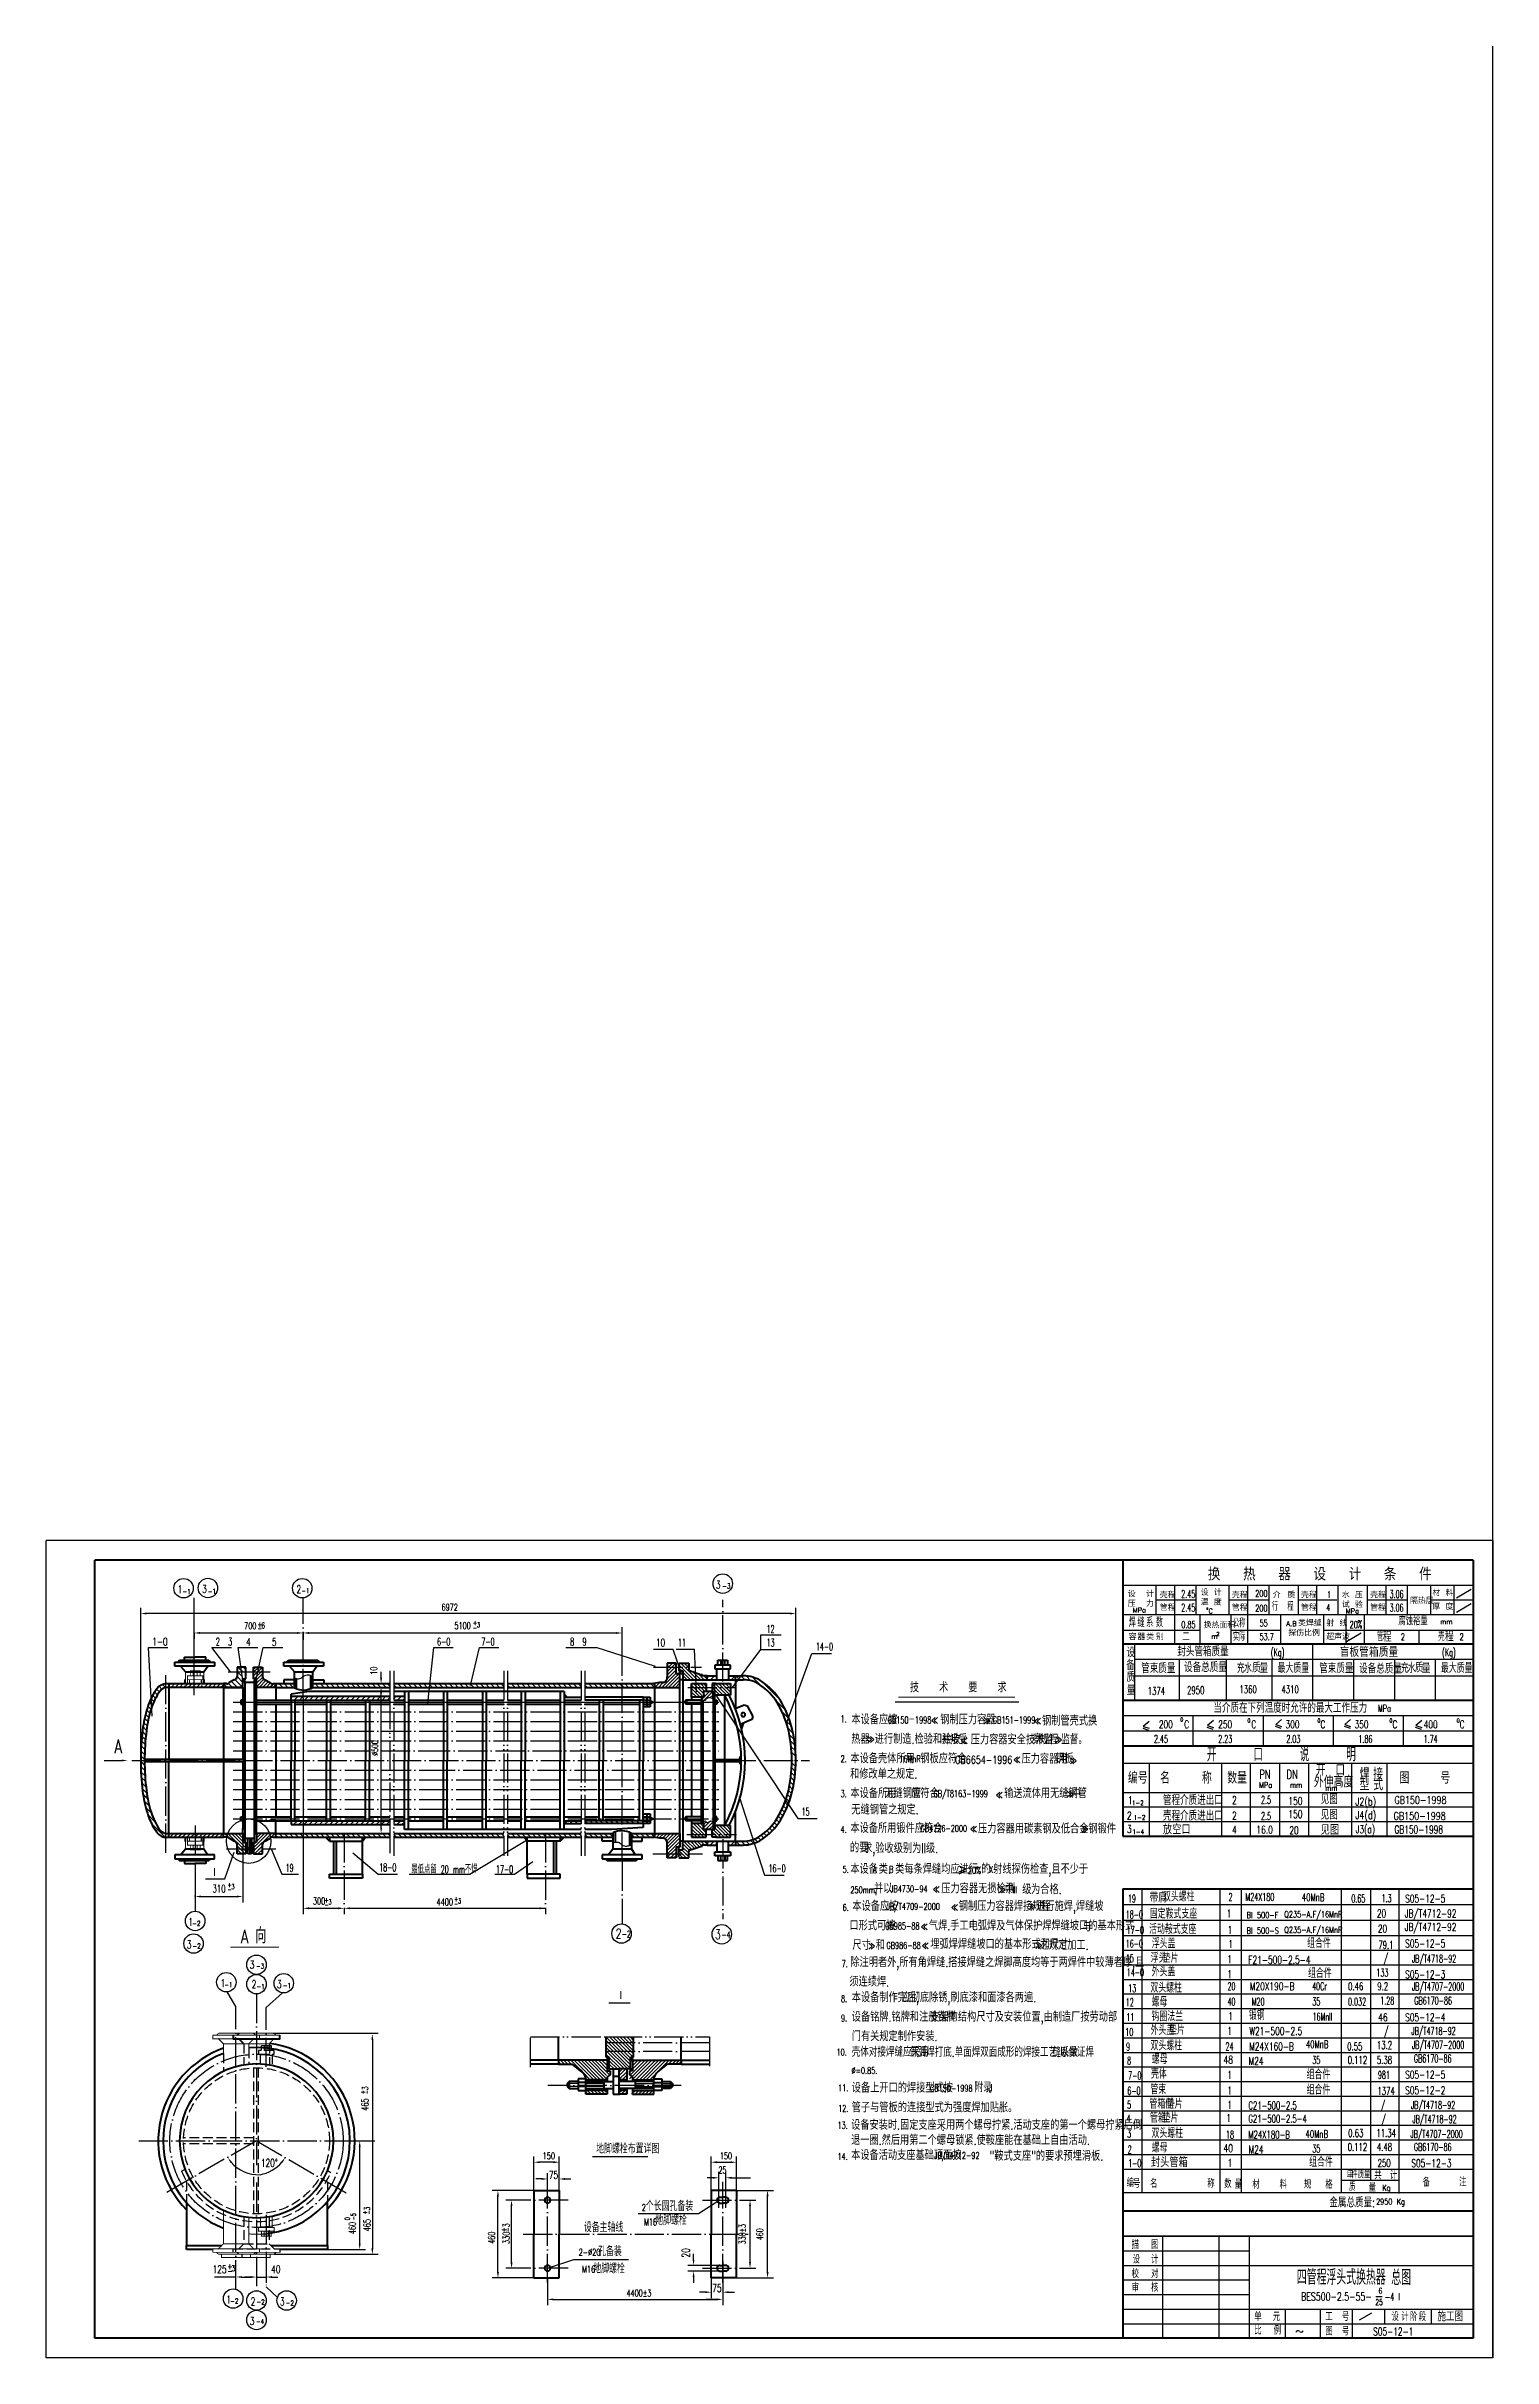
# Model space of a CAD drawing. Extents: x 0 to 2425, y 6 to 1194.
# Drawn here: x 0 to 743, y 6 to 1194 of the extents above; entities that cross this region are included whole.
import ezdxf
from ezdxf.enums import TextEntityAlignment as Align

# ---------------------------------------------------------------- set-up
doc = ezdxf.new("R2010")
doc.units = 0
doc.header["$MEASUREMENT"] = 0
for name, pattern in [('SDHS', [21, 15, -2, 0, -2, 0, -2]), ('XS', [7, 5, -2]), ('ZHXS', [19, 15, -2, 0, -2])]:
    doc.linetypes.add(name, pattern=pattern)
doc.layers.get('0').update_dxf_attribs({"linetype": 'CONTINUOUS'})
for name, color, linetype in [('1', 7, 'ZHXS'), ('2', 7, 'SDHS'), ('3', 7, 'XS'), ('4', 7, 'CONTINUOUS'), ('5', 7, 'CONTINUOUS'), ('FRAME', 1, 'CONTINUOUS')]:
    doc.layers.add(name, color=color, linetype=linetype)
doc.styles.add('1', font='txt', dxfattribs={"width": 0.75, "bigfont": 'hztxt'})
doc.styles.add('FHZ', font='txt', dxfattribs={"width": 0.7, "bigfont": 'hztxt'})
doc.styles.add('HZ', font='txt', dxfattribs={"width": 0.65, "bigfont": 'hztxt'})
doc.styles.add('HZ1', font='txt', dxfattribs={"width": 0.6, "bigfont": 'hztxt'})

msp = doc.modelspace()

# ---------------------------------------------------------------- texts
for s, height, style, width, p in [('3', 4, 'HZ1', 0.7, (343.97916, 401.36439)), ('1', 4, 'HZ1', 0.7, (67.528, 399)), ('-1', 2.5, 'HZ1', 0.7, (70.028, 398.5)), ('3', 4, 'HZ1', 0.7, (80.03847, 399.11909)), ('-1', 2.5, 'HZ1', 0.7, (83.03847, 398.61909)), ('2', 4, 'HZ1', 0.7, (128.5, 399)), ('-1', 2.5, 'HZ1', 0.7, (131, 399)), ('6972', 3.5, 'HZ1', 0.6, (203.04203, 390)), ('-3', 2.5, 'HZ1', 0.7, (347.23388, 401.36439)), ('2.45', 4, 'HZ1', 0.6, (583, 396.5)), ('2.45', 4, 'HZ1', 0.6, (583, 389.5)), ('200', 3.5, 'HZ', 0.6, (621, 397)), ('200', 3.5, 'HZ', 0.6, (621, 389.5)), ('行', 4, 'HZ', 0.6, (629.5, 390)), ('程', 4, 'HZ', 0.6, (637.5, 390)), ('4', 3.5, 'HZ1', 0.6, (657.4009, 389.8122)), ('1', 3.5, 'HZ', 0.6, (657.90389, 396.5)), ('3.06', 4, 'HZ1', 0.6, (690, 396.46694)), ('3.06', 4, 'HZ1', 0.6, (690, 389.5)), ('700', 3.5, 'HZ', 0.6, (101.6479, 380.41553)), ('+', 3, 'HZ', 0.6, (108.5, 381.38675)), ('-', 3, 'HZ', 0.6, (108.5, 379.38675)), ('6', 3, 'HZ', 0.6, (110.5, 380.88675)), ('5100', 3.5, 'HZ1', 0.7, (209.675, 380.5)), ('+', 2.5, 'HZ', 0.6, (219.21766, 382.45188)), ('-', 2.5, 'HZ', 0.6, (219.21766, 379.95188)), ('3', 2.5, 'HZ', 0.6, (221.21766, 381.45188)), ('12', 4, 'HZ', 0.6, (370, 378.5)), ('焊 ', 4.5, 'HZ', 0.6, (556, 381.5)), ('缝', 4.5, 'HZ', 0.6, (560.5, 381.5)), ('系', 4.5, 'HZ', 0.6, (565, 381.5)), ('数', 4.5, 'HZ', 0.6, (570, 381.5)), ('0.85', 3.5, 'HZ', 0.6, (583, 381)), ('公称', 4, 'HZ', 0.6, (609.5, 381.5)), ('55', 3.5, 'HZ1', 0.6, (623.21913, 381.80793)), ('20', 3.5, 'HZ', 0.6, (669.5, 381)), ('%', 4, 'HZ', 0.6, (673.5, 381)), ('腐蚀裕量', 4, 'HZ', 0.7, (694.5, 382.5)), ('1-0', 4, 'HZ1', 0.7, (54.42633, 372)), ('2  3', 4, 'HZ', 0.6, (87.09341, 372)), ('4', 4, 'HZ1', 0.7, (102.66183, 371.89724)), ('5', 4, 'HZ1', 0.7, (115.908, 371.89724)), ('6-0', 4, 'HZ', 0.6, (200.77101, 372)), ('7-0', 4, 'HZ', 0.6, (223.5, 372)), ('8  9', 4, 'HZ', 0.6, (269.09953, 372)), ('10', 4, 'HZ1', 0.7, (313.11399, 371.5)), ('11', 4, 'HZ', 0.6, (324.5, 371.5)), ('13', 4, 'HZ', 0.6, (370, 371.5)), ('14-0', 4, 'HZ', 0.6, (395.31811, 369.45166)), ('设', 5, 'HZ', 0.65, (554.85313, 366.03075)), ('封头管箱质量', 5, 'HZ', 0.65, (581, 366.5)), ('二', 4, 'HZ1', 0.7, (583.5, 374.5)), ('实际', 4, 'HZ', 0.6, (609.5, 374.5)), ('53.7', 3.5, 'HZ1', 0.6, (623.21913, 374.80793)), ('(Kg)', 4, 'HZ', 0.6, (629, 366.5)), ('盲板管箱质量', 4.95, '1', 0.75, (664.36542, 366.25123)), ('管', 4, 'HZ', 0.6, (683.5, 374.5)), ('程', 4.5, '1', 0.75, (686.46673, 374.07457)), ('2', 3.5, 'HZ1', 0.6, (695.78258, 374.75905)), ('壳', 4, 'HZ', 0.6, (715, 374.5)), ('(Kg)', 4, 'HZ', 0.6, (717, 366.5)), ('程', 4.5, '1', 0.75, (718.44919, 374.31308)), ('2', 3.5, 'HZ1', 0.6, (725.99369, 374.75905)), ('备', 5, 'HZ', 0.65, (554.69912, 359.49539)), ('质', 5, 'HZ', 0.65, (554.85313, 353.3505)), ('管束质量', 5, 'HZ', 0.65, (562.42485, 357.87182)), ('设备总质量', 5, 'HZ', 0.65, (584.47267, 358.40616)), ('充', 5, 'HZ', 0.6, (611.5, 358)), ('水', 5, 'HZ', 0.6, (615.22999, 358)), ('质', 5, 'HZ', 0.65, (619.40525, 358.20065)), ('量', 5, 'HZ', 0.65, (623.20395, 357.95403)), ('最大质量', 5, 'HZ', 0.6, (632.5, 358)), ('管束质量', 5, 'HZ', 0.65, (653.9015, 357.87182)), ('设备总质量', 5, 'HZ', 0.65, (674.38364, 357.70741)), ('充', 5, 'HZ', 0.6, (695.76427, 358)), ('水', 5, 'HZ', 0.6, (699.28893, 358)), ('质', 5, 'HZ', 0.65, (703.00218, 358.20065)), ('量', 5, 'HZ', 0.65, (706.64687, 357.95403)), ('最大质量', 5, 'HZ', 0.6, (716.37927, 358)), ('技', 5, 'HZ', 0.7, (443.60184, 348.04191)), ('术', 5, 'HZ', 0.7, (458.60184, 348.04191)), ('要', 5, 'HZ', 0.7, (473.60184, 348.04191)), ('求', 5, 'HZ', 0.7, (488.60184, 348.04191)), ('量', 5, 'HZ', 0.65, (555.00713, 346.63018)), ('1374', 4, 'HZ', 0.65, (565.76154, 346.69183)), ('2950', 4, 'HZ', 0.65, (585.98701, 347.08231)), ('1360', 4, 'HZ', 0.65, (612.91154, 347.49334)), ('4310', 4, 'HZ', 0.65, (634.47169, 347.49334)), ('1.', 3.5, 'HZ', 0.7, (408.04306, 332.54191)), ('本设备应按', 5, 'HZ', 0.7, (413.54306, 331.54191)), ('GB150－1998', 3.5, 'HZ', 0.7, (432.21336, 332.04191)), ('钢制压力容器', 5, 'HZ', 0.7, (459.2154, 331.54191)), ('.GB151-1999', 3.5, 'HZ', 0.7, (485.16898, 332.04191)), ('钢制管壳式换', 5, 'HZ', 0.7, (511.49769, 330.91848)), ('200', 4, 'FHZ', 0.7, (571.5, 329.5)), ('0', 2, 'FHZ', 0.7, (582.5, 333)), ('C', 4, 'FHZ', 0.7, (584.5, 329.5)), ('当介质在下列温度时允许的最大工作压力', 5, 'HZ', 0.65, (599.5, 337.5)), ('250', 4, 'FHZ', 0.7, (602, 329.5)), ('0', 2, 'FHZ', 0.7, (617, 332.5)), ('C', 4, 'FHZ', 0.7, (619, 329.5)), ('300', 4, 'FHZ', 0.7, (636.5, 329.5)), ('0', 2, 'FHZ', 0.7, (653, 332.5)), ('C', 4, 'FHZ', 0.7, (654.5, 329.5)), ('350', 4, 'FHZ', 0.7, (672, 329.5)), ('MPa', 3.5, 'FHZ', 0.7, (684, 338)), ('0', 2, 'FHZ', 0.7, (690, 332.5)), ('C', 4, 'FHZ', 0.7, (691.5, 329.5)), ('400', 4, 'FHZ', 0.7, (707.5, 329.5)), ('0', 2, 'FHZ', 0.7, (724.5, 332.5)), ('C', 4, 'FHZ', 0.7, (726, 329.5)), ('A', 7, 'HZ1', 0.7, (35.00223, 316.68109)), ('热器', 5, 'HZ', 0.7, (413.54306, 321.54191)), ('进行制造.检验和验收.', 5, 'HZ', 0.7, (425.56842, 321.54191)), ('并接受', 5, 'HZ', 0.65, (459.9089, 321.34375)), ('压力容器安全技术监', 5, 'HZ', 0.7, (474.85308, 321.24867)), ('察', 5, 'HZ', 0.7, (506.79833, 321.54191)), ('规程', 5, 'HZ', 0.7, (510.45141, 321.24867)), ('监督。', 5, 'HZ', 0.65, (521.39031, 321.34375)), ('2.45', 4, 'HZ1', 0.6, (569, 322)), ('2.23', 4, 'HZ1', 0.6, (602, 322)), ('2.03', 4, 'HZ1', 0.6, (637, 322)), ('1.86', 4, 'HZ1', 0.6, (674, 322)), ('1.74', 4, 'HZ1', 0.6, (707.5, 322)), ('2.', 3.5, 'HZ', 0.7, (408.04306, 312.04191)), ('和修改单之规定.', 5, 'HZ', 0.7, (412.87471, 303.57611)), ('本设备壳体所用', 5, 'HZ', 0.7, (413.04306, 311.54191)), ('16MnR', 3.5, 'HZ', 0.7, (438.22542, 312.04191)), ('钢板应符合', 5, 'HZ', 0.7, (449.00656, 311.54191)), ('GB6654-1996', 4, '1', 0.75, (466.90179, 311.319)), ('压力容器用', 5, 'HZ', 0.7, (500.95669, 311.35568)), ('钢板', 4.5, '1', 0.75, (518.5151, 311.61768)), ('开    口    说    明', 7, 'HZ', 0.7, (596.12272, 312.57665)), ('开', 6, 'HZ', 0.65, (652.10584, 305.0939)), ('口', 6, 'HZ', 0.65, (662.10584, 305.0939)), ('焊', 6, 'HZ', 0.65, (674.60584, 303.0939)), ('接', 6, 'HZ', 0.65, (681.60584, 303.0939)), ('3.', 3.5, 'HZ', 0.7, (408.04306, 294.19851)), ('本设备所用', 5, 'HZ', 0.7, (413.04306, 293.69851)), ('无缝钢管', 5, 'HZ', 0.7, (430.48804, 293.69851)), ('应符合', 5, 'HZ', 0.7, (444.30281, 293.69851)), ('GB/T8163-1999', 3.5, 'HZ', 0.7, (455.76207, 294.19851)), ('输送流体用无缝钢管', 5, 'HZ', 0.7, (492.01007, 293.69851)), ('中', 5, 'HZ', 0.6, (527.17873, 293.60114)), ('编号', 6, 'HZ', 0.65, (555.60584, 301.0939)), ('名', 6, 'HZ1', 0.7, (572.10584, 301.0939)), ('称', 6, 'HZ', 0.65, (593.60584, 301.0939)), ('数量', 6, 'HZ', 0.65, (606.60584, 301.0939)), ('MPa', 3, 'HZ', 0.7, (622.97372, 298.86757)), ('PN', 4.5, 'HZ1', 0.7, (623.10584, 303.5939)), ('DN', 4.5, 'HZ1', 0.7, (637.10584, 303.5939)), ('mm', 3, 'HZ', 0.7, (638.82552, 298.86757)), ('外伸高度', 6, 'HZ', 0.65, (651.10584, 299.0939)), ('mm', 3, 'HZ', 0.7, (656.94186, 297.31469)), ('型', 6, 'HZ', 0.65, (674.60584, 297.5939)), ('式', 6, 'HZ', 0.65, (681.60584, 297.5939)), ('图', 6, 'HZ', 0.65, (695.10584, 301.0939)), ('号', 6, 'HZ', 0.65, (716.10584, 301.0939)), ('15', 4, 'HZ', 0.6, (387.97302, 284.62115)), ('无缝钢管之规定.', 5, 'HZ', 0.7, (413.54306, 285.23893)), ('2', 4, 'HZ', 0.7, (555.10584, 282.5939)), ('1', 4, 'HZ', 0.7, (555.60584, 290.5939)), ('1-2', 2.5, 'HZ1', 0.7, (557.66526, 289.9213)), ('壳程介质进出口', 5, 'HZ', 0.65, (573.60584, 282.0939)), ('管程介质进出口', 5, 'HZ', 0.65, (573.60584, 290.0939)), ('2', 4, 'HZ1', 0.7, (609.10584, 290.5939)), ('2', 4, 'HZ1', 0.7, (609.10584, 282.5939)), ('2.5', 4, 'HZ1', 0.6, (623.98994, 290.72305)), ('2.5', 4, 'HZ1', 0.6, (623.98994, 282.44182)), ('150', 4, 'HZ1', 0.7, (638.05193, 290.17733)), ('150', 4, 'HZ1', 0.7, (638.05193, 283.39172)), ('见图', 5, 'HZ', 0.65, (654.60584, 290.5939)), ('见图', 5, 'HZ', 0.65, (654.60584, 282.5939)), ('J2(b)', 4, '1', 0.75, (672.4555, 289.84645)), ('J4(d)', 4, '1', 0.75, (672.4555, 282.89366)), ('GB150-1998', 4, '1', 0.75, (692.09996, 282.48468)), ('GB150-1998', 4, '1', 0.75, (692.50922, 290.66442)), ('4.', 3.5, 'HZ', 0.7, (408.04306, 275.73893)), ('本设备所用锻件应符合', 5, 'HZ', 0.7, (413.04306, 275.73893)), ('GB4726-2000', 3.5, 'HZ', 0.7, (449.05999, 276.29421)), ('压力容器用碳素钢及低合金钢锻件', 5, 'HZ', 0.7, (478.61509, 275.45612)), ('3', 4, 'HZ', 0.7, (555.10584, 275.74923)), ('1-4', 2.5, 'HZ1', 0.7, (557.89416, 275.07655)), ('1-2', 2.5, 'HZ1', 0.7, (558.54205, 282.44758)), ('放空口', 5, 'HZ1', 0.7, (573.60584, 275.04654)), ('4', 4, 'HZ1', 0.7, (609.10584, 275.36412)), ('16.0', 4, 'HZ1', 0.7, (621.60584, 275.36412)), ('20', 4, 'HZ1', 0.7, (638.51393, 275.07685)), ('见图', 5, 'HZ1', 0.7, (654.60584, 274.84385)), ('J3(a)', 4, 'HZ1', 0.7, (672.60202, 275.61855)), ('GB150-1998', 4, 'HZ1', 0.7, (692.5, 275.5)), ('的要', 5, 'HZ', 0.7, (412.8608, 265.70982)), ('求,验收级别为II级.', 5, 'HZ', 0.7, (419.65006, 265.39658)), ('I', 4, 'HZ', 0.6, (85.93634, 253.61757)), ('+', 2.5, 'HZ', 0.6, (93.16932, 247.84338)), ('19', 4, 'HZ', 0.6, (122.92401, 255.77393)), ('18-0', 4, 'HZ', 0.6, (171, 256)), ('最低点留 20 mm不焊', 4, 'HZ', 0.6, (187.54506, 255)), ('17-0', 4, 'HZ', 0.6, (231, 255)), ('16-0', 4, 'HZ', 0.6, (371, 255.5)), ('5.', 3.5, 'HZ', 0.7, (409.04306, 255.23893)), ('本设备', 5, 'HZ', 0.7, (413.04306, 254.73893)), ('A', 3.5, 'HZ', 0.7, (424.70475, 255.23893)), ('并以', 5, 'HZ', 0.7, (425.16401, 244.73893)), ('类.', 5, 'HZ', 0.7, (427.58317, 254.73893)), ('B', 3.5, 'HZ', 0.7, (432.93869, 255.23893)), ('类每条焊缝均应进行', 5, 'HZ', 0.7, (436.06888, 254.73893)), ('压力容器无损检测', 5, 'HZ', 0.7, (459.75639, 244.73893)), ('20%', 3.5, 'HZ', 0.7, (473.40087, 254.73893)), ('的', 5, 'HZ', 0.7, (480.27598, 254.83102)), ('X', 3.5, 'HZ', 0.7, (484.31068, 255.23893)), ('射线探伤检查,且不少于', 5, 'HZ', 0.7, (486.43675, 254.73893)), ('中', 5, 'HZ', 0.7, (492.35546, 244.28766)), ('级', 5, 'HZ', 0.7, (501.35546, 244.28766)), ('为合格.', 5, 'HZ', 0.7, (505.85546, 244.28766)), ('-', 2.5, 'HZ', 0.6, (93.16932, 245.34338)), ('3', 2.5, 'HZ', 0.6, (95.16932, 246.84338)), ('300', 3.5, 'HZ1', 0.6, (137, 239)), ('+', 2.5, 'HZ', 0.6, (143, 240)), ('-', 2.5, 'HZ', 0.6, (143, 237.5)), ('3', 2.5, 'HZ', 0.6, (145, 239)), ('4400', 3.5, 'HZ1', 0.7, (200.5, 238.5)), ('+', 2.5, 'HZ', 0.6, (209.5, 240.5)), ('-', 2.5, 'HZ', 0.6, (209.5, 238)), ('3', 2.5, 'HZ', 0.6, (211.5, 239.5)), ('6.', 3.5, 'HZ', 0.7, (409.04306, 235.66224)), ('250mm,', 3.5, 'HZ', 0.7, (413.04306, 244.73893)), ('本设备应按', 5, 'HZ', 0.7, (414.04306, 235.66224)), ('JB/T4709-2000', 3.5, 'HZ', 0.7, (431.64112, 236.16224)), ('JB4730-94', 3.5, 'HZ', 0.7, (433.49664, 245.23893)), ('钢制压力容器焊接规程', 5, 'HZ', 0.7, (468.71946, 235.66224)), ('III', 3.5, 'HZ', 0.7, (496.16163, 244.78766)), ('进行施焊,焊缝坡', 5, 'HZ', 0.7, (508.48781, 235.66224)), ('19', 4, 'HZ', 0.6, (555.62324, 240.02644)), ('带肩', 5, 'HZ', 0.65, (566.79764, 240)), ('双头螺柱', 5, 'HZ', 0.6, (573.6198, 240.52697)), ('2', 4, 'HZ', 0.6, (607.29894, 240.83626)), ('M24X180', 4, 'HZ', 0.6, (616, 240.83626)), ('40MnB', 4, 'HZ', 0.65, (644.94215, 240.67654)), ('0.65', 4, 'HZ', 0.6, (670.34563, 240.03793)), ('1.3', 4, 'HZ', 0.6, (685.85796, 240.16124)), ('S05-12-5', 4, 'HZ', 0.7, (698, 240)), ('1', 4, 'HZ1', 0.7, (73, 228)), ('-2', 2.5, 'HZ1', 0.7, (75, 228)), ('A', 7, 'HZ1', 0.7, (99.88802, 219)), ('向', 8, 'HZ1', 0.7, (107.3923, 219)), ('2', 5, 'HZ1', 0.7, (292.5, 221.5)), ('3', 5, 'HZ1', 0.7, (343.47877, 221.15323)), ('口形式可按', 5, 'HZ', 0.7, (412.54306, 225.66224)), ('GB985-88', 3.5, 'HZ', 0.7, (430.93008, 226.16224)), ('气焊.手工电弧焊及气体保护焊焊缝坡口的基本形式', 5, 'HZ', 0.7, (453.39227, 225.66224)), ('与', 5, 'HZ', 0.7, (532.21141, 225.11412)), ('18-0', 4, 'HZ', 0.6, (554.5, 231.82213)), ('17-0', 4, 'HZ', 0.6, (555, 223.82213)), ('活动鞍式支座', 5, 'HZ', 0.6, (566.5, 223.82213)), ('固定鞍式支座', 5, 'HZ', 0.6, (566.885, 231.77427)), ('1', 4, 'HZ', 0.6, (606.49391, 232.30476)), ('1', 4, 'HZ', 0.6, (607.02667, 223.82213)), ('BI 500-F', 3.2, 'HZ1', 0.7, (616.53913, 231.89428)), ('BI 500-S', 3.2, 'HZ1', 0.7, (616.53913, 223.89428)), ('Q235-A.F/16MnR', 3.2, 'HZ1', 0.7, (635.92239, 232.31892)), ('Q235-A.F/16MnR', 3.2, 'HZ1', 0.7, (635.92239, 224.31892)), ('20', 4, 'HZ1', 0.7, (683.5, 232.32213)), ('20', 4, 'HZ1', 0.7, (684.00838, 224.49649)), ('JB/T4712-92', 4, 'HZ', 0.7, (697.84031, 232.32213)), ('JB/T4712-92', 4, 'HZ', 0.7, (697.84031, 225.39587)), ('3', 4, 'HZ1', 0.7, (72.15942, 216.38134)), ('-2', 2.5, 'HZ1', 0.7, (75.15942, 216.38134)), ('-2', 3.5, 'HZ1', 0.7, (295.5, 222)), ('-4', 3.5, 'HZ1', 0.7, (346.73349, 221.65323)), ('尺寸', 5, 'HZ', 0.7, (414.04306, 215.66224)), ('和', 5, 'HZ', 0.7, (426.04306, 215.66224)), ('GB986-88', 3.5, 'HZ', 0.7, (431.54306, 216.16224)), ('埋弧焊焊缝坡口的基本形式和尺寸', 5, 'HZ', 0.7, (454.10038, 216.16224)), ('之规定加工.', 5, 'HZ', 0.7, (510.24571, 215.66224)), ('16-0', 4, 'HZ', 0.6, (554.5, 216.79496)), ('浮头', 5, 'HZ', 0.6, (567.27113, 209)), ('浮头盖', 5, 'HZ', 0.6, (567.87675, 216.5)), ('垫片', 5, 'HZ', 0.6, (573.45773, 209)), ('1', 4, 'HZ', 0.6, (607.31734, 216.68996)), ('组合件', 5, 'HZ', 0.6, (647.64636, 216.59702)), ('79.1', 4, 'HZ', 0.65, (684.26557, 216.21413)), ('/', 4, 'HZ', 0.6, (687.00838, 209.59294)), ('S05-12-5', 4, 'HZ', 0.7, (698, 216.90951)), ('JB/T4718-92', 4, 'HZ', 0.6, (701.50838, 209.09294)), ('3', 4, 'HZ1', 0.7, (104.5, 206)), ('-3', 2.5, 'HZ1', 0.7, (107.75472, 206)), ('7.', 3.5, 'HZ', 0.7, (408.54306, 206.81516)), ('须连续焊.', 5, 'HZ', 0.7, (412.54306, 196.81516)), ('除注明者外,所有角焊缝.搭接焊缝之焊脚高度均等于两焊件中较薄者厚,且', 5, 'HZ', 0.7, (413.04306, 206.81516)), ('15', 4, 'HZ', 0.6, (554.54659, 209.33771)), ('14-0', 4, 'HZ', 0.6, (555, 202.07041)), ('外头盖', 5, 'HZ', 0.6, (567.8134, 202)), ('1', 4, 'HZ', 0.6, (606.8134, 208.87202)), ('1', 4, 'HZ', 0.6, (606.8134, 201.17658)), ('F21-500-2.5-4', 4, 'HZ1', 0.7, (617.45773, 208.52306)), ('组合件', 5, 'HZ', 0.6, (648.13366, 201.17435)), ('133', 4, 'HZ1', 0.6, (683.23724, 201.89145)), ('S05-12-3', 4, 'HZ', 0.7, (698, 201)), ('1', 4, 'HZ1', 0.7, (89.5, 196.5)), ('-1', 2.5, 'HZ1', 0.7, (91.5, 196.5)), ('2', 4, 'HZ1', 0.7, (105.5, 196)), ('-1', 2.5, 'HZ1', 0.7, (108, 195.5)), ('3', 4, 'HZ1', 0.7, (118.5, 196)), ('-1', 2.5, 'HZ1', 0.7, (121.5, 196)), ('I', 4, 'HZ', 0.6, (294.65353, 190.42702)), ('8.', 3.5, 'HZ', 0.7, (408.24172, 188.75301)), ('本设备制作完后,', 5, 'HZ', 0.7, (413.74172, 188.75301)), ('应彻底除锈,刷底漆和面漆各两遍.', 5, 'HZ', 0.7, (439.30633, 188.75301)), ('12', 4, 'HZ', 0.6, (554.49162, 186.759)), ('13', 4, 'HZ', 0.6, (555.76669, 193.92337)), ('双头螺柱', 5, 'HZ', 0.6, (567.15664, 193.69066)), ('螺母', 5, 'HZ', 0.6, (567.76669, 186.5)), ('20', 4, 'HZ', 0.6, (606.70729, 194.92337)), ('40', 4, 'HZ', 0.6, (606.70729, 187)), ('M20X190-B', 4, 'HZ1', 0.7, (618.20729, 194.92337)), ('M20', 4, 'HZ', 0.6, (619.20729, 187)), ('40Cr', 4, 'HZ', 0.6, (650.20729, 194.92337)), ('35', 4, 'HZ', 0.6, (650.30503, 187.08108)), ('0.032', 4, 'HZ', 0.6, (668.70729, 187)), ('0.46', 4, 'HZ', 0.65, (668.70729, 194.92337)), ('9.2', 4, 'HZ', 0.65, (683.70729, 194.92337)), ('1.28', 4, 'HZ', 0.6, (685.20729, 187.5)), ('JB/T4707-2000', 4, 'HZ', 0.6, (701.5, 194.80259)), ('GB6170-86', 4, 'HZ', 0.6, (702.70729, 187.5)), ('9.', 3.5, 'HZ', 0.7, (408.24172, 178.75301)), ('设备铭牌.铭牌和注册铭牌', 5, 'HZ', 0.7, (413.74172, 178.75301)), ('支架的结构尺寸及安装位置,由制造厂按劳动部', 5, 'HZ', 0.7, (454.07636, 178.75301)), ('11', 4, 'HZ', 0.6, (554.84926, 179.08465)), ('钩圈法兰', 5, 'HZ', 0.6, (567.70729, 179)), ('1', 4, 'HZ', 0.6, (607.34286, 179.5)), ('锻钢', 5, 'HZ', 0.6, (617.7328, 179.65129)), ('16MnII', 4, 'HZ', 0.6, (650.44453, 179.2829)), ('46', 4, 'HZ1', 0.7, (684.19891, 179.01153)), ('S05-12-4', 4, 'HZ', 0.7, (698, 179)), ('门有关规定制作安装.', 5, 'HZ', 0.7, (413.74172, 168.75301)), ('气', 5.4, 'HZ', 0.75, (443.34566, 160.42018)), ('10', 4, 'HZ', 0.6, (554.28459, 171.38316)), ('9', 4, 'HZ', 0.6, (554.6527, 163.9103)), ('双头螺柱', 5, 'HZ', 0.6, (567.22887, 164)), ('外头盖', 5, 'HZ', 0.6, (567.27113, 171.9103)), ('垫片', 5, 'HZ', 0.6, (576.72887, 172.06159)), ('24', 4, 'HZ', 0.6, (605.72887, 164)), ('1', 4, 'HZ', 0.6, (606.8134, 172.01967)), ('W21-500-2.5', 4, 'HZ1', 0.7, (618, 171.88316)), ('M24X160-B', 4, 'HZ1', 0.7, (617.91546, 164)), ('40MnB', 4, 'HZ', 0.65, (647, 165.13774)), ('0.55', 4, 'HZ', 0.65, (668.22887, 164)), ('13.2', 4, 'HZ', 0.65, (683.5, 164.67843)), ('/', 4, 'HZ', 0.6, (687.23724, 171.9259)), ('JB/T4718-92', 4, 'HZ', 0.6, (701.23724, 171.9259)), ('JB/T4707-2000', 4, 'HZ', 0.6, (701.5, 164.80259)), ('10.', 3.5, 'HZ', 0.7, (405.92927, 161.32886)), ('壳体对接焊缝应采用', 5, 'HZ', 0.65, (413.75666, 160.73893)), ('%%c=0.85.', 3.5, 'HZ1', 0.7, (413.66942, 151.86514)), ('亚', 2.25, 'HZ', 0.75, (443.74251, 160.85299)), ('弧', 5, 'HZ', 0.65, (447.90535, 160.73893)), ('焊打底.单面焊双面成形的焊接工艺.以保证焊', 5, 'HZ', 0.65, (452.01543, 160.65292)), ('缝系数', 5, 'HZ', 0.65, (516.7781, 160.52165)), ('8', 4, 'HZ', 0.6, (555.19497, 156.73594)), ('壳体', 5, 'HZ', 0.6, (567.45773, 149.5)), ('螺母', 5, 'HZ', 0.6, (567.8473, 157)), ('48', 4, 'HZ1', 0.7, (604.76276, 157.17843)), ('M24', 4, 'HZ1', 0.7, (617.60206, 156.5)), ('组合件', 5, 'HZ', 0.6, (647.40479, 149.14722)), ('35', 4, 'HZ', 0.6, (650.30503, 157)), ('0.112', 4, 'HZ', 0.65, (668.5, 157)), ('5.38', 4, 'HZ', 0.65, (683.5, 157)), ('GB6170-86', 4, 'HZ', 0.6, (702.5, 157.80259)), ('11.', 3.5, 'FHZ', 0.7, (406.71928, 142.96005)), ('设备上开口的焊接型式按', 5, 'HZ', 0.7, (413.74172, 142.29803)), ('GB150-1998', 3.5, 'HZ', 0.7, (453.95979, 142.79803)), ('附录', 4.5, '1', 0.75, (476.71926, 142.56489)), ('J', 4.05, '1', 0.75, (483.95459, 142.56489)), ('6-0', 4, 'HZ', 0.6, (555.27113, 141.21288)), ('7-0', 4, 'HZ', 0.6, (555.77113, 149.06159)), ('管束', 5, 'HZ', 0.6, (567.1866, 141.5)), ('1', 4, 'HZ', 0.6, (606.8134, 149.3868)), ('1', 4, 'HZ', 0.6, (606.8134, 141.34265)), ('组合件', 5, 'HZ', 0.6, (647.40479, 141.29851)), ('981', 4, 'HZ1', 0.6, (684.00838, 149.39145)), ('1374', 4, 'HZ', 0.65, (683.77951, 141.0984)), ('S05-12-5', 4, 'HZ', 0.7, (698, 149.5)), ('S05-12-2', 4, 'HZ', 0.7, (698, 141.5)), ('12.', 3.5, 'HZ', 0.7, (406.74172, 132.40225)), ('管子与管板的连接型式为强度焊加贴胀。', 5, 'HZ', 0.7, (413.74172, 132.1814)), ('.', 5, 'HZ', 0.7, (450.2528, 132.6814)), ('4', 4, 'HZ', 0.6, (554.92384, 126.86825)), ('5', 4, 'HZ', 0.6, (555.22887, 134.03853)), ('管箱侧', 5, 'HZ', 0.6, (566.6866, 134)), ('管箱', 5, 'HZ', 0.6, (566.92384, 126.86825)), ('垫片', 5, 'HZ', 0.6, (573.42384, 126.86825)), ('垫片', 5, 'HZ', 0.6, (575.55979, 134)), ('1', 4, 'HZ', 0.6, (606.27113, 127.1939)), ('1', 4, 'HZ', 0.6, (606.8134, 133.97286)), ('C21-500-2.5', 4, 'HZ', 0.65, (617.5, 133.67435)), ('G21-500-2.5-4', 4, 'HZ', 0.65, (617.5, 126.84112)), ('/', 4, 'HZ', 0.6, (685.5, 133.86431)), ('/', 4, 'HZ', 0.6, (685.77113, 126.62402)), ('JB/T4718-92', 4, 'HZ', 0.6, (701, 133.86431)), ('JB/T4718-92', 4, 'HZ', 0.6, (701.77113, 126.62402)), ('13.', 3.5, 'HZ', 0.7, (406.41727, 123.70102)), ('退一圈.然后用第二个螺母锁紧.使鞍座能在基础上自由活动.', 5, 'HZ', 0.7, (413.41727, 115.40619)), ('设备安装时.固定支座采用两个螺母拧紧.活动支座的第一个螺母拧紧后倒', 5, 'HZ', 0.7, (413.41727, 123.20102)), ('.', 5, 'HZ', 0.7, (459.91727, 122.80457)), ('3', 4, 'HZ', 0.6, (555.22887, 119.16676)), ('双头螺柱', 5, 'HZ', 0.6, (567.72887, 119)), ('18', 4, 'HZ', 0.6, (606, 118.67435)), ('M24X180-B', 4, 'HZ', 0.65, (617.45773, 118.64722)), ('40MnB', 4, 'HZ', 0.65, (646.81745, 119.01923)), ('0.63', 4, 'HZ', 0.65, (668.73724, 119.46133)), ('11.34', 4, 'HZ', 0.65, (683.23724, 119.46133)), ('JB/T4707-2000', 4, 'HZ', 0.6, (700.73724, 118.96133)), ('120%%d', 4, 'HZ1', 0.7, (110.23057, 104.15848)), ('150', 3.5, 'HZ', 0.6, (255, 108)), ('地脚螺栓布置详图', 5, 'HZ', 0.6, (282.5, 111)), ('150', 3.5, 'HZ', 0.6, (346, 108)), ('14.', 3.5, 'HZ', 0.7, (406.41727, 107.70102)), ('本设备活动支座基础顶面按', 5, 'HZ', 0.7, (413.41727, 107.70102)), ('JB/T4712-92', 3.5, 'HZ', 0.7, (456.16777, 108.20102)), ('"鞍式支座"的要求预埋滑板.', 5, 'HZ', 0.7, (484.62077, 107.28876)), ('2', 4, 'HZ', 0.6, (555.49162, 111.01955)), ('1-0', 4, 'HZ', 0.6, (555.72887, 104.01955)), ('封头管箱', 5, 'HZ', 0.7, (567.45477, 104)), ('螺母', 5, 'HZ', 0.6, (567.8473, 111.51955)), ('40', 4, 'HZ1', 0.7, (604.76276, 111.69798)), ('1', 4, 'FHZ', 0.7, (606.77609, 104.17758)), ('M24', 4, 'HZ1', 0.7, (617.60206, 111.01955)), ('组合件', 5, 'HZ', 0.6, (648.6824, 104.13966)), ('35', 4, 'HZ', 0.6, (650.30503, 111.51955)), ('0.112', 4, 'HZ', 0.65, (668.5, 112.32213)), ('4.48', 4, 'HZ', 0.65, (683.5, 112.32213)), ('250', 4, 'HZ', 0.65, (683.88319, 104.06018)), ('S05-12-3', 4, 'HZ', 0.7, (701.18565, 104)), ('GB6170-86', 4, 'HZ', 0.6, (702.5, 112.32213)), ('编  ', 4, 'HZ', 0.7, (554.93447, 93.80127)), ('号  名          ', 4, 'HZ', 0.7, (558.19862, 93.41304)), ('称', 4, 'HZ', 0.7, (596.37234, 93.41304)), ('数', 4, 'HZ', 0.7, (605.04724, 93.29526)), ('量', 4, 'HZ', 0.7, (610.40023, 93.08371)), ('材', 4, 'HZ', 0.7, (619.5, 92.96918)), ('料', 4, 'HZ', 0.7, (633.5, 92.96918)), ('规', 4, 'HZ', 0.7, (646, 92.96918)), ('格', 4, 'HZ', 0.7, (657, 92.96918)), ('单  ', 4, 'HZ', 0.7, (667.87786, 98.21782)), ('量', 4, 'HZ', 0.7, (679.20057, 91.47193)), ('共  ', 4, 'HZ', 0.7, (682.11213, 97.68348)), ('计', 4, 'HZ', 0.7, (690.19978, 97.68348)), ('备  ', 4, 'HZ', 0.7, (706.96393, 94.07771)), ('注', 4, 'HZ', 0.7, (725.72807, 94.18949)), ('2', 3.5, 'HZ', 0.6, (305.91168, 81.5)), ('个长圆孔备装', 5, 'HZ', 0.6, (308, 81.5)), ('金属总质量:', 5, 'HZ', 0.65, (659.08223, 83.34239)), ('2950 Kg', 3, 'HZ', 0.7, (683.07912, 84.74199)), ('Kg', 3, 'HZ', 0.7, (686.31771, 91.86016)), ('设备主轴线', 5, 'HZ', 0.6, (276.1457, 70.56842)), ('M16', 3.5, 'HZ', 0.6, (307, 74)), ('地脚螺栓', 5, 'HZ', 0.6, (312.83065, 74.27419)), ('2-%%c20', 3.5, 'HZ', 0.6, (273.5, 58.5)), ('孔备装', 5, 'HZ', 0.6, (283.47131, 58.22607)), ('描', 4, 'HZ', 0.7, (557.5, 62)), ('图', 4, 'HZ', 0.7, (567.5, 62)), ('125', 4, 'HZ1', 0.7, (85.45452, 49.5)), ('+', 3, 'HZ1', 0.7, (93, 51.5)), ('-', 3, 'HZ1', 0.7, (93, 49.04)), ('3', 3, 'HZ1', 0.7, (95, 50.5)), ('40', 4, 'HZ1', 0.7, (115.5, 49.5)), ('M16', 3.5, 'HZ', 0.6, (275.23201, 49.73985)), ('地脚螺栓', 5, 'HZ', 0.6, (281, 49.45915)), ('校', 4, 'HZ', 0.7, (557.5, 47)), ('设', 4, 'HZ', 0.7, (558, 54.5)), ('对', 4, 'HZ', 0.7, (567.5, 47)), ('计', 4, 'HZ', 0.7, (567.5, 54.5)), ('四管程浮头式换热器', 7.8, 'HZ', 0.65, (642.38522, 43.54234)), ('总图', 7.8, 'HZ', 0.65, (690.88239, 43.36478)), ('1', 4, 'HZ1', 0.7, (92.5, 33.92248)), ('-2', 2.5, 'HZ1', 0.7, (94.5, 33.92248)), ('2', 4, 'HZ1', 0.7, (105, 32.92248)), ('-2', 2.5, 'HZ1', 0.7, (108, 33.42248)), ('3', 4, 'HZ1', 0.7, (120, 32.92248)), ('4400%%p3', 3.5, 'HZ1', 0.7, (298, 37.5)), ('审', 4, 'HZ', 0.7, (557.5, 40)), ('核', 4, 'HZ', 0.7, (567.5, 40)), ('BES500-2.5-55-', 4.2, 'HZ1', 0.7, (644.54782, 35.36163)), ('25', 3, 'HZ', 0.6, (682.73857, 33.08364)), ('6', 3, 'HZ', 0.6, (684.35953, 38.88195)), ('-4', 4.2, 'HZ', 0.6, (687.52696, 35.25582)), ('I', 3.6, 'HZ1', 0.6, (694.47467, 35.53775)), ('3', 4, 'HZ1', 0.7, (104.5, 22.92248)), ('-4', 2.5, 'HZ1', 0.7, (107.75472, 23.42248)), ('-2', 2.5, 'HZ1', 0.7, (123, 32.92248)), ('单', 4, 'HZ', 0.7, (620.5, 25)), ('元', 4, 'HZ', 0.7, (630, 25)), ('工', 4, 'HZ', 0.7, (657, 25)), ('号', 4, 'HZ', 0.7, (665.5, 25)), ('设', 4, 'HZ', 0.7, (691, 25)), ('计', 4, 'HZ', 0.7, (696, 25)), ('阶', 4, 'HZ', 0.7, (700.5, 25)), ('段', 4, 'HZ', 0.7, (705, 25)), ('施工图', 5, 'HZ', 0.65, (714.6036, 24.75321)), ('比', 4, 'HZ', 0.7, (620.5, 18)), ('例', 4, 'HZ', 0.7, (630.5, 18)), ('图', 4, 'HZ', 0.7, (657, 17.5)), ('号', 4, 'HZ', 0.7, (665.5, 17.5)), ('S05-12-1', 4, 'HZ', 0.7, (681.57321, 17.47798))]:
    msp.add_text(s, height=height, dxfattribs=dict(style=style, width=width)).set_placement(p)
at = {"style": 'HZ'}
for s, height, p in [('换  热  器  设  计  条  件', 6.5, (596.63598, 405.5)), ('压  力', 3, (555.5, 392)), ('设  计', 3, (555.5, 397)), ('壳程', 3, (572, 396.5)), ('管程', 3, (572, 390)), ('温 度', 3, (593, 392.77072)), ('设 计', 3, (593, 397.77072)), ('壳程', 3, (609, 396.5)), ('管程', 3, (609, 390)), ('介 ', 3, (630, 396.5)), ('质', 3, (637.5, 396.5)), ('壳程', 3, (644.5, 396.5)), ('管程', 3, (644.5, 390)), ('水 压', 3, (665.5, 396.5)), ('试 验', 3, (665.5, 391.5)), ('壳程', 3, (680, 396.5)), ('管程', 3, (680, 390)), ('隔热层', 3, (700.5, 393.5)), ('材 料', 3, (712, 397.5)), ('厚 度', 3, (712, 390.5)), ('MPa', 2.5, (558, 389)), ('换热面积', 3, (594.5, 381)), ('0', 1, (596, 390.5)), ('C', 2.5, (597, 388.5)), ('A.B', 2.5, (637, 382)), ('探伤比例', 3, (638, 377)), ('类焊缝', 3, (643, 382)), ('射 线', 3, (657.5, 382)), ('MPa', 2.5, (667.5, 388.5)), ('mm', 2.5, (716, 383)), ('容', 3, (556, 375)), ('器', 3, (560.5, 375)), ('类', 3, (565, 375)), ('别', 3, (570, 375)), ('m', 2.5, (598.5, 375.5)), ('2', 2, (601, 377)), ('超声波', 3, (657.5, 375))]:
    msp.add_text(s, height=height, dxfattribs=at).set_placement(p)
for s, height, style, width, p in [('10', 3.5, 'HZ', 0.6, (170, 357)), ('%%c500', 3.2, 'HZ', 0.6, (170.39127, 315.33412)), ('+', 2.5, 'HZ', 0.6, (163.88979, 141.48733)), ('3', 3, 'HZ', 0.6, (165.28352, 143.578)), ('-', 2.5, 'HZ', 0.6, (165.98039, 141.48733)), ('465', 3.5, 'HZ', 0.6, (165.5, 133)), ('0', 2.5, 'HZ', 0.6, (155.87582, 76.67647)), ('460', 3.5, 'HZ', 0.6, (159, 69.5)), ('-5', 2.5, 'HZ', 0.6, (159.01172, 76.67647)), ('+', 2.5, 'HZ', 0.6, (164.88979, 79.60341)), ('465', 3.5, 'HZ', 0.6, (166.5, 71)), ('3', 3, 'HZ', 0.6, (166.28352, 81.69409)), ('-', 2.5, 'HZ', 0.6, (166.98039, 79.60341)), ('+', 3, 'HZ', 0.6, (236.5, 70.5)), ('3', 3.5, 'HZ', 0.6, (238, 73)), ('-', 3, 'HZ', 0.6, (238.5, 70.5)), ('460', 3.5, 'HZ', 0.6, (230.5, 64.5)), ('330', 3.5, 'HZ', 0.6, (238, 64.5)), ('20', 4, 'HZ1', 0.7, (330.5, 57.5))]:
    msp.add_text(s, height=height, rotation=90, dxfattribs=dict(style=style, width=width)).set_placement(p)
at = {"style": 'HZ', "width": 0.65}
for s, height, p in [('310', 4, (88.75, 247.05082)), ('25', 3.5, (347.33333, 102.5))]:
    msp.add_text(s, height=height, dxfattribs=at).set_placement(p, align=Align.MIDDLE_CENTER)
for s, p in [('330%%p3', (357.5, 69.5)), ('460', (366.5, 69.5))]:
    msp.add_text(s, height=3.5, rotation=90, dxfattribs=at).set_placement(p, align=Align.MIDDLE_CENTER)
at = {"char_height": 4, "attachment_point": 5, "style": 'FHZ'}
for insert in [(260.5, 99.97594), (344.5, 41.79327)]:
    msp.add_mtext('\\A1;75', dxfattribs=dict(at, insert=insert))

# ---------------------------------------------------------------- blocks, each defined once
blk = doc.blocks.new('*X0')
at = {"color": 0}
for p, q in [((85, 143.3), (94.2, 152.5)), ((85, 145.1), (92.4, 152.5)), ((85, 146.9), (86.1, 148)), ((85.4, 142), (89.5, 146.1)), ((86.5, 148.4), (90.6, 152.5)), ((86.5, 150.1), (88.9, 152.5)), ((86.5, 151.9), (87.1, 152.5)), ((87.2, 142), (89.5, 144.3)), ((93.3, 149.9), (93.6, 150.2)), ((93.8, 150.4), (95.9, 152.5)), ((95.7, 150.5), (96.5, 151.3)), ((89, 142), (89.5, 142.5))]:
    blk.add_line(p, q, dxfattribs=at)
blk = doc.blocks.new('*X1')
at = {"color": 0}
for p, q in [((85, 233.5), (89.5, 238)), ((85, 235.3), (87.7, 238)), ((85, 237), (86, 238)), ((85.3, 232), (89.5, 236.2)), ((86.5, 231.5), (89.5, 234.5)), ((86.5, 229.7), (89.6, 232.7)), ((86.5, 227.9), (90.3, 231.7)), ((87.8, 227.5), (91.5, 231.2)), ((89.6, 227.5), (92.6, 230.5)), ((91.4, 227.5), (93.7, 229.8))]:
    blk.add_line(p, q, dxfattribs=at)
blk = doc.blocks.new('*X2')
at = {"color": 0}
for p, q in [((315, 157.7), (316, 158.7)), ((316.1, 155.3), (319.7, 158.9)), ((316.5, 157.4), (317.5, 158.5)), ((317.1, 154.5), (321.1, 158.5)), ((318.9, 154.5), (321, 156.6)), ((320.7, 154.5), (321, 154.8))]:
    blk.add_line(p, q, dxfattribs=at)
blk = doc.blocks.new('*X3')
at = {"color": 0}
for p, q in [((291, 151.3), (292.2, 152.5)), ((291.7, 150.3), (293.9, 152.5)), ((293.2, 150), (295.7, 152.5)), ((295, 150), (297.5, 152.5)), ((296.4, 149.7), (299.2, 152.5)), ((297.2, 148.7), (301, 152.5)), ((297.5, 147.2), (302.8, 152.5)), ((297.5, 145.5), (304, 152)), ((297.5, 143.7), (304, 150.2)), ((297.5, 141.9), (304, 148.4)), ((297.5, 140.2), (302, 144.7)), ((299.1, 140), (302, 142.9)), ((302.8, 145.5), (304, 146.7)), ((300.9, 140), (302, 141.1))]:
    blk.add_line(p, q, dxfattribs=at)
blk = doc.blocks.new('*X4')
at = {"color": 0}
for p, q in [((311.2, 231.5), (303.5, 239.2)), ((313, 231.5), (304.5, 240)), ((308.5, 237.7), (306.2, 240)), ((308.5, 239.5), (308, 240)), ((304.9, 236), (303.5, 237.4)), ((309.4, 231.5), (305.5, 235.4)), ((307.7, 231.5), (305.5, 233.7)), ((305.9, 231.5), (305.5, 231.9)), ((314.7, 231.5), (310.7, 235.6)), ((316.5, 231.5), (313.4, 234.6)), ((318, 231.8), (316.3, 233.5))]:
    blk.add_line(p, q, dxfattribs=at)
blk = doc.blocks.new('*X5')
at = {"color": 0}
for p, q in [((297.5, 235.6), (301.9, 240)), ((297.5, 237.4), (300.1, 240)), ((297.5, 239.2), (298.3, 240)), ((297.5, 233.9), (302, 238.4)), ((291, 229.1), (291.5, 229.7)), ((291.1, 227.5), (293.6, 230)), ((292.9, 227.5), (295.4, 230)), ((294.7, 227.5), (302, 234.8)), ((296.4, 227.5), (303.4, 234.5)), ((297.4, 232), (302, 236.6)), ((298.2, 227.5), (304, 233.3)), ((300, 227.5), (304, 231.5)), ((301.7, 227.5), (304, 229.8)), ((303.5, 227.5), (304, 228))]:
    blk.add_line(p, q, dxfattribs=at)
blk = doc.blocks.new('*X8')
at = {"color": 0}
for p, q in [((298.1, 280), (296.6, 281.5)), ((300.7, 280), (299.2, 281.5)), ((303.4, 280), (301.9, 281.5)), ((305.2, 280.8), (304.5, 281.5)), ((308.7, 280), (307.2, 281.4)), ((311.3, 280), (309.8, 281.5)), ((314, 280), (312.5, 281.5)), ((316.6, 280), (315.1, 281.5)), ((319.3, 280), (317.8, 281.5)), ((321.9, 280), (320.4, 281.5)), ((324.6, 280), (323.1, 281.5)), ((327.2, 280), (325.7, 281.5)), ((329.9, 280), (328.4, 281.5)), ((332.5, 280), (331, 281.5)), ((335.2, 280), (333.7, 281.5)), ((337.1, 280.7), (336.3, 281.5))]:
    blk.add_line(p, q, dxfattribs=at)
blk = doc.blocks.new('*X9')
at = {"color": 0}
for p, q in [((156.2, 344.5), (157.2, 345.5)), ((157.9, 343.5), (159.9, 345.5)), ((160.5, 343.5), (162.5, 345.5)), ((163.2, 343.5), (165.2, 345.5)), ((165.8, 343.5), (167.8, 345.5)), ((168.5, 343.5), (170.5, 345.5)), ((171.1, 343.5), (173.1, 345.5)), ((173.8, 343.5), (175.8, 345.5)), ((176.4, 343.5), (178.4, 345.5)), ((179.1, 343.5), (181.1, 345.5)), ((181.7, 343.5), (183.7, 345.5)), ((184.4, 343.5), (186.4, 345.5)), ((187.1, 343.5), (189.1, 345.5)), ((189.7, 343.5), (191.7, 345.5)), ((192.4, 343.5), (194.4, 345.5)), ((195, 343.5), (197, 345.5)), ((197.7, 343.5), (199.7, 345.5)), ((200.3, 343.5), (202.3, 345.5)), ((203, 343.5), (205, 345.5)), ((205.6, 343.5), (207, 344.9)), ((209, 344.2), (210.3, 345.5)), ((210.9, 343.5), (212.9, 345.5)), ((213.6, 343.5), (214.5, 344.4)), ((156.2, 280.9), (156.9, 281.5)), ((157.5, 279.5), (159.5, 281.5)), ((160.2, 279.5), (162.2, 281.5)), ((162.8, 279.5), (164.8, 281.5)), ((165.5, 279.5), (167.5, 281.5)), ((168.1, 279.5), (170.1, 281.5)), ((170.8, 279.5), (172.8, 281.5)), ((173.4, 279.5), (175.4, 281.5)), ((176.1, 279.5), (178.1, 281.5)), ((178.7, 279.5), (180.7, 281.5)), ((181.4, 279.5), (183.4, 281.5)), ((184, 279.5), (186, 281.5)), ((186.7, 279.5), (188.7, 281.5)), ((189.3, 279.5), (191.3, 281.5)), ((192, 279.5), (194, 281.5)), ((194.6, 279.5), (196.6, 281.5)), ((197.3, 279.5), (199.3, 281.5)), ((200, 279.5), (202, 281.5)), ((202.6, 279.5), (204.6, 281.5)), ((205.3, 279.5), (207, 281.2)), ((209, 280.6), (209.9, 281.5)), ((210.6, 279.5), (212.6, 281.5)), ((213.2, 279.5), (214.5, 280.8))]:
    blk.add_line(p, q, dxfattribs=at)
blk = doc.blocks.new('W-CC')
at = {"style": 'HZ', "width": 0.7}
for p in [(0, 0), (1.5, 0)]:
    blk.add_text('>', height=4.5, dxfattribs=at).set_placement(p)
blk = doc.blocks.new('W-C')
at = {"xscale": -1}
blk.add_blockref('W-CC', (3.5, 0.5), dxfattribs=at)
blk = doc.blocks.new('HA5')
at = {"style": 'HZ', "width": 0.6}
for s, p in [('质', (-67, 0.8)), ('件质量', (-65.8, 7.3))]:
    blk.add_text(s, height=4, dxfattribs=at).set_placement(p)
blk = doc.blocks.new('XS')
blk.add_line((2.7, 1.6), (9, 5.2))
blk = doc.blocks.new('*X16')
at = {"color": 0}
for p, q in [((85, 49.4), (72.5, 61.9)), ((85, 47.6), (72.5, 60.1)), ((85, 51.1), (74.1, 62)), ((86.4, 51.5), (75.9, 62)), ((86.5, 53.2), (77.7, 62)), ((86.5, 54.9), (79.4, 62)), ((86.5, 56.7), (81.2, 62)), ((86.5, 58.5), (83, 62)), ((86.5, 60.2), (84.7, 62)), ((86.5, 62), (86.5, 62)), ((85, 45.8), (72.5, 58.3)), ((83.5, 45.5), (72.5, 56.5)), ((81.8, 45.5), (72.5, 54.8)), ((80, 45.5), (72.5, 53)), ((78.2, 45.5), (74, 49.7)), ((76.5, 45.5), (74, 48)), ((74.7, 45.5), (74, 46.2))]:
    blk.add_line(p, q, dxfattribs=at)
blk = doc.blocks.new('*X15')
at = {"color": 0}
for p, q in [((79, 41.9), (82.6, 45.5)), ((79, 43.6), (80.9, 45.5)), ((79, 45.4), (79.1, 45.5)), ((79, 40.1), (83, 44.1)), ((80.7, 40), (83, 42.3)), ((82.4, 40), (83, 40.6)), ((79, 33), (80.5, 34.5)), ((80.2, 32.5), (82.2, 34.5)), ((82, 32.5), (83, 33.5))]:
    blk.add_line(p, q, dxfattribs=at)
blk = doc.blocks.new('BL')
at = {"layer": '5'}
for centre, radius, start, end in [((1.3, -0.3), 1.12, 49.0779, 162.0979), ((2.9, 1.4), 1.26, 223.9291, 329.5545)]:
    blk.add_arc(centre, radius, start, end, dxfattribs=at)
blk = doc.blocks.new('L')
at = {"layer": '4'}
blk.add_blockref('BL', (3, 2.5), dxfattribs=at)
blk = doc.blocks.new('*X19')
at = {"color": 0}
for p, q in [((59.4, 343.6), (58, 345.1)), ((61.3, 344.4), (59.7, 346)), ((93, 344.5), (91, 346.5)), ((95.7, 344.5), (93.6, 346.6)), ((98.3, 344.5), (95.2, 347.6)), ((101, 344.5), (96.9, 348.6)), ((98.3, 352.5), (98, 352.8)), ((101, 347.1), (98, 350.1)), ((100.7, 350.1), (98.3, 352.5)), ((100.3, 353.1), (98.4, 355)), ((100.9, 352.5), (100.3, 353.1)), ((102.5, 353.6), (101.1, 355)), ((53.2, 331.3), (51.6, 332.9)), ((53.8, 333.3), (52.2, 334.9)), ((54.1, 335.7), (52.9, 336.9)), ((54, 338.5), (53.8, 338.7)), ((55.3, 337.2), (54, 338.5)), ((54.5, 335.3), (54.1, 335.7)), ((56.1, 339), (54.7, 340.4)), ((57.1, 340.6), (55.7, 342.1)), ((58.2, 342.2), (56.7, 343.7)), ((51.2, 320), (49.4, 321.8)), ((51.5, 322.4), (49.7, 324.2)), ((51.8, 324.7), (50.1, 326.4)), ((52.2, 327), (50.5, 328.7)), ((52.7, 329.1), (51, 330.8)), ((50.5, 307.5), (48.5, 309.4)), ((50.5, 310.1), (48.6, 312)), ((50.6, 312.6), (48.7, 314.5)), ((50.8, 315.2), (48.9, 317)), ((51, 317.6), (49.1, 319.5)), ((51.2, 293.5), (49, 295.7)), ((52.1, 287.3), (49.7, 289.7))]:
    blk.add_line(p, q, dxfattribs=at)
blk = doc.blocks.new('*X20')
at = {"color": 0}
for p, q in [((63, 351.5), (64, 352.5)), ((64.1, 350.5), (66.1, 352.5)), ((66.2, 350.5), (68.2, 352.5)), ((68.4, 350.5), (70.4, 352.5)), ((70.5, 350.5), (71.5, 351.5))]:
    blk.add_line(p, q, dxfattribs=at)

# ---------------------------------------------------------------- hatches: boundary and pattern name
h = msp.add_hatch()
h.set_pattern_fill('ANSI31', color=256, scale=15, style=0)
h.paths.add_polyline_path([(344.5, 356.5), (339.5, 356.5), (339.5, 354.5), (344.5, 354.5)])
h.paths.add_polyline_path([(354, 356.5), (350.5, 356.5), (350.5, 354.5), (354, 354.5)])
h = msp.add_hatch()
h.set_pattern_fill('ANSI31', color=256, scale=15, angle=90, style=0)
h.paths.add_polyline_path([(356.96154, 356.5), (354, 356.5), (354, 354.5), (355.47436, 354.5)])
h = msp.add_hatch()
h.set_pattern_fill('ANSI31', color=256, scale=15, angle=90, style=0)
h.paths.add_polyline_path([(127.48223, 352.5), (118, 352.5), (118, 350.5), (127.48223, 350.5)])
h.paths.add_polyline_path([(176.5, 352.5), (136.98223, 352.5), (136.98223, 350.5), (176.5, 350.5)])
h = msp.add_hatch()
h.set_pattern_fill('ANSI31', color=256, scale=15, angle=90, style=0)
h.paths.add_polyline_path([(197.05263, 352.5), (178.5, 352.5), (178.5, 350.5), (196.84211, 350.5)])
h = msp.add_hatch()
h.set_pattern_fill('ANSI31', color=256, scale=15, angle=90, style=0)
h.paths.add_polyline_path([(197.05263, 352.5), (196.84211, 350.5), (235, 350.5), (235, 352.5)])
h = msp.add_hatch()
h.set_pattern_fill('ANSI31', color=256, scale=15, angle=90, style=0)
h.paths.add_polyline_path([(274.71802, 352.5), (237, 352.5), (237, 350.5), (274.71802, 350.5)])
h = msp.add_hatch()
h.set_pattern_fill('ANSI31', color=256, scale=15, angle=90, style=0)
h.paths.add_polyline_path([(295.75, 352.5), (276.71802, 352.5), (276.71802, 350.5), (295.75, 350.5)])
h = msp.add_hatch()
h.set_pattern_fill('ANSI31', color=256, scale=15, angle=90, style=0)
h.paths.add_polyline_path([(312.5, 352.58333), (312, 352.5), (295.75, 352.5), (295.75, 350.5), (312.5, 350.5)])
h = msp.add_hatch()
h.set_pattern_fill('ANSI31', color=256, scale=15, angle=90, style=0)
h.paths.add_polyline_path([(377.09188, 282.24086, 0.0476203132), (381.14644, 290.41778), (379.77405, 292.4925, -0.0555072581), (375.3926, 283.29558, -0.1071146548), (366.46029, 274.06373, -0.0618859979), (363.10063, 272.37882), (363.71214, 270.47373, 0.062778368), (367.57047, 272.40015, 0.1071146548)])
h.paths.add_polyline_path([(385, 313), (383, 313, -0.062995123), (380.86316, 296.10692, -0.0205139631), (379.77405, 292.4925), (381.14644, 290.41778, 0.028384696), (382.80016, 295.60892, 0.062995123)])
h = msp.add_hatch()
h.set_pattern_fill('ANSI31', color=256, scale=15, angle=90, style=0)
h.paths.add_polyline_path([(132, 275.5), (118, 275.5), (118, 273.5), (132, 273.5)])
h.paths.add_polyline_path([(153, 275.5), (132, 275.5), (132, 273.5), (153, 273.5)])
h.paths.add_polyline_path([(176.5, 275.5), (153, 275.5), (153, 273.5), (176.5, 273.5)])
h = msp.add_hatch()
h.set_pattern_fill('ANSI31', color=256, scale=15, angle=90, style=0)
h.paths.add_polyline_path([(235, 275.5), (221, 275.5), (178.5, 275.5), (178.5, 273.5), (221, 273.5), (235, 273.5)])
h = msp.add_hatch()
h.set_pattern_fill('ANSI31', color=256, scale=15, angle=90, style=0)
h.paths.add_polyline_path([(256.5, 275.5), (237, 275.5), (237, 273.5), (256.5, 273.5)])
h.paths.add_polyline_path([(274.71802, 275.5), (256.5, 275.5), (256.5, 273.5), (274.71802, 273.5)])
h = msp.add_hatch()
h.set_pattern_fill('ANSI31', color=256, scale=15, angle=90, style=0)
h.paths.add_polyline_path([(291.07743, 275.5), (276.71802, 275.5), (276.71802, 273.5), (291.07743, 273.5)])
h.paths.add_polyline_path([(312.5, 275.5), (300.57743, 275.5), (300.57743, 273.5), (312.5, 273.5)])
h = msp.add_hatch()
h.set_pattern_fill('ANSI31', color=256, scale=15, style=0)
h.paths.add_polyline_path([(344.5, 271.5), (339.5, 271.5), (339.5, 269.5), (344.5, 269.5)])
h.paths.add_polyline_path([(354, 271.5), (350.5, 271.5), (350.5, 269.5), (354, 269.5)])
h = msp.add_hatch()
h.set_pattern_fill('ANSI31', color=256, scale=15, angle=90, style=0)
h.paths.add_polyline_path([(363.71214, 270.47373), (363.10063, 272.37882, -0.0855182494), (358, 271.5), (354, 271.5), (354, 269.5), (358, 269.5, 0.0846228999)])

# ---------------------------------------------------------------- linework, layer by layer
for p, q in [((743, 897), (743, 1194)), ((743, 600), (743, 897)), ((743, 6), (743, 600)), ((0, 6), (0, 426)), ((391.8173, 426), (0, 426)), ((743, 426), (391.8173, 426)), ((743, 426), (743, 6)), ((76, 346.5), (76, 396.5)), ((553, 403), (733, 403)), ((570, 403), (570, 388)), ((570, 395.5), (590.5, 395.5)), ((579.5, 403), (579.5, 388)), ((590.5, 403), (590.5, 388)), ((607.5, 403), (607.5, 388)), ((607.5, 395.5), (628, 395.5)), ((617, 403), (617, 388)), ((628, 403), (628, 388)), ((643, 403), (643, 388)), ((643, 395.5), (663, 395.5)), ((652.5, 403), (652.5, 388)), ((663.5, 403), (663.5, 388)), ((678.5, 403), (678.5, 388)), ((678.5, 395.5), (699, 395.5)), ((688, 403), (688, 388)), ((699, 403), (699, 388)), ((711, 403), (711, 388)), ((711, 395.5), (733, 395.5)), ((723, 403), (723, 388)), ((724.4216, 396.60567), (731.92938, 401.10206)), ((724.4216, 389.22572), (731.92938, 393.72211)), ((48.5, 382), (48.5, 391.5)), ((48.5, 313), (48.5, 382)), ((382, 388.5), (51.5, 388.5)), ((295.75, 365.5), (295.75, 381.5)), ((385, 349.5), (385, 391.5)), ((553, 388), (733, 388)), ((579.5, 388), (579.5, 373)), ((592.5, 387.5), (592.5, 373)), ((608.5, 388), (608.5, 373)), ((617, 388), (617, 373)), ((634, 388), (634, 373)), ((656, 388), (656, 373)), ((667.5, 388), (667.5, 373)), ((677, 388), (677, 373)), ((54.47416, 335.71642), (52.46634, 371)), ((52.46634, 371), (62.46634, 371)), ((76, 378.5), (76, 375.5)), ((79, 378.5), (129, 378.5)), ((94.63055, 358.5), (85.09341, 371)), ((85.09341, 371), (95.09341, 371)), ((101.15597, 353), (98.63055, 371)), ((98.63055, 371), (108.63055, 371)), ((107.5, 353), (111.5, 371)), ((111.5, 371), (121.5, 371)), ((132, 379), (132, 375.5)), ((132, 378.5), (132, 375.5)), ((132, 378), (132, 375)), ((135, 378.5), (292.75, 378.5)), ((196, 342.5), (199, 371)), ((199, 371), (209, 371)), ((218, 351.5), (222.5, 371)), ((222.5, 371), (232.5, 371)), ((266.88036, 371), (282.48994, 371)), ((312.92812, 361.25), (282.41454, 371)), ((322, 370), (312, 370)), ((326.5, 357), (322, 370)), ((333, 370), (323.5, 370)), ((334, 348.12775), (333, 370)), ((352.5, 350.5), (367, 370)), ((367, 370), (367, 377.5)), ((367, 377.5), (377.5, 377.5)), ((367, 370), (377.5, 370)), ((553, 380), (592.5, 380)), ((559, 373), (559, 344)), ((608.5, 380), (634, 380)), ((650.5, 373), (650.5, 344)), ((656, 380), (677, 380)), ((667.89959, 374.07482), (675.40737, 378.57121)), ((677, 380), (733, 380)), ((705, 380), (705, 373)), ((93.5, 358.5), (115, 358.5)), ((172, 355.5), (172, 358.5)), ((358.81582, 354.47815), (356.79397, 356.5)), ((361.97239, 353.97323), (359.51205, 356.43357)), ((380.31811, 332.41839), (393.31811, 367.95166)), ((393.31811, 367.95166), (403.31811, 367.95166)), ((559, 365), (733, 365)), ((559, 356.5), (733, 356.5)), ((582, 365), (582, 344)), ((606, 365), (606, 344)), ((629.5, 365), (629.5, 344)), ((671.5, 365), (671.5, 344)), ((692.5, 365), (692.5, 344)), ((713.5, 365), (713.5, 344)), ((114.5, 350.5), (117, 352.5)), ((116.5, 350.5), (118, 352)), ((132, 345), (132, 234)), ((173, 350.5), (169, 350.5)), ((172, 352.5), (175, 352.5)), ((172, 350.5), (175, 350.5)), ((172, 278.5), (172, 347.5)), ((176.5, 346), (176.5, 344)), ((178.5, 346), (178.5, 344)), ((274.71802, 345.5), (274.71802, 344)), ((276.71802, 345.5), (276.71802, 344)), ((331.5, 352.5), (331.5, 345.5)), ((338, 345.5), (337.5, 348.5)), ((338, 345.5), (337.5, 348.5)), ((342.5, 348.5), (342.5, 344.5)), ((342.97233, 348.12775), (385.97302, 283.12115)), ((343.5, 346.5), (343.5, 352.5)), ((351.5, 352.5), (351.5, 346.5)), ((367.09945, 351.49782), (362.77033, 355.82693)), ((376.35247, 344.89644), (367.81147, 353.43744)), ((385, 313), (385, 349.5)), ((96, 343), (345.5, 343)), ((125.74939, 344), (176.5, 344)), ((379.76488, 338.83239), (374.41285, 344.18442)), ((381.59978, 334.34583), (377.94676, 337.99886)), ((382.76432, 330.52965), (379.76745, 333.52651)), ((436.10184, 343.04191), (499.60184, 343.04191)), ((553, 336.14705), (733, 336.14705)), ((566.5, 333), (563.5, 330.5)), ((589, 336), (589, 320.5)), ((599.5, 333.5), (596.5, 331)), ((625, 336), (625, 320.5)), ((634.5, 334), (631.5, 331.5)), ((661, 336), (661, 320.5)), ((670, 334), (667, 331.5)), ((697, 336), (697, 320.5)), ((706.5, 333.5), (703.5, 331)), ((383.56703, 327.07528), (380.90233, 329.73999)), ((384.15423, 323.83644), (381.68179, 326.30887)), ((384.56613, 320.77288), (382.24487, 323.09415)), ((553, 328.14705), (733, 328.14705)), ((563.18377, 329.55132), (566.18377, 328.55132)), ((563.5, 330.5), (566.5, 329.5)), ((596.18377, 330.05132), (599.18377, 329.05132)), ((596.5, 331), (599.5, 330)), ((631.18377, 330.55132), (634.18377, 329.55132)), ((631.5, 331.5), (634.5, 330.5)), ((666.68377, 330.55132), (669.68377, 329.55132)), ((667, 331.5), (670, 330.5)), ((703.18377, 330.05132), (706.18377, 329.05132)), ((703.5, 331), (706.5, 330)), ((29.73505, 312.98195), (38.75536, 312.98195)), ((384.83096, 317.85641), (382.63216, 320.0552)), ((384.96943, 315.06629), (382.87212, 317.16359)), ((566.60584, 274.0939), (566.60584, 311.5939)), ((603.60584, 311.5939), (603.60584, 274.0939)), ((618.60584, 274.0939), (618.60584, 311.5939)), ((633.60584, 274.0939), (633.60584, 311.5939)), ((648.60584, 274.0939), (648.60584, 311.5939)), ((670.60584, 274.0939), (670.60584, 311.5939)), ((688.60584, 311.5939), (688.60584, 274.0939)), ((356, 294.5), (369, 254)), ((553, 296.5939), (732.60584, 296.5939)), ((553, 289.0939), (732.60584, 289.0939)), ((63, 275.5), (63, 273.5)), ((91, 273.5), (91, 275.5)), ((91, 275.5), (101, 275.5)), ((91, 273.5), (91, 275.5)), ((91, 273.5), (91, 275.5)), ((101, 275.2747), (101, 240.05082)), ((176.5, 282), (125.5, 282)), ((172, 275.5), (175, 275.5)), ((176.5, 282), (176.5, 280)), ((178.5, 282), (178.5, 280)), ((184, 282), (184, 280)), ((274.71802, 282), (274.71802, 280.5)), ((276.71802, 282), (276.71802, 280.5)), ((306.64998, 282), (306.64998, 280.5)), ((331.5, 273.5), (331.5, 280.5)), ((336.5, 281), (338.5, 282)), ((337.5, 277.5), (342.5, 277.5)), ((337.5, 277.5), (339, 277.5)), ((338.5, 282), (339.5, 281)), ((339, 277.5), (339, 273.5)), ((339.5, 281), (341.5, 282)), ((341.5, 282), (343.5, 281)), ((351.5, 279.5), (351.5, 273.5)), ((385.97302, 283.12115), (395.97302, 283.12115)), ((553, 281.5939), (732.60584, 281.5939)), ((91.76799, 252.22735), (96.43932, 265.88201)), ((115.5, 267.5), (121, 254.5)), ((157.5, 265.5), (170.5, 254.5)), ((217.57042, 254.5), (246.72291, 272.04547)), ((76.5, 260), (76.5, 235.77611)), ((81.76799, 252.22735), (91.76799, 252.22735)), ((121, 254.5), (129.5, 254.5)), ((170.5, 254.5), (180.5, 254.5)), ((186.48831, 254.5), (217.57042, 254.5)), ((230.5, 254.5), (240.5, 254.5)), ((240.5, 254.5), (250, 261)), ((369, 254), (379, 254)), ((472.40087, 257.23893), (468.90087, 258.73893)), ((468.90087, 255.73893), (472.40087, 257.23893)), ((468.90087, 254.73893), (472.40087, 256.23893)), ((79.5, 243.05082), (98, 243.05082)), ((553, 238.96918), (733, 238.96918)), ((563, 90.96918), (563, 246.96918)), ((603, 90.96918), (603, 246.96918)), ((614, 90.96918), (614, 246.96918)), ((665.35451, 90.85078), (665.35451, 246.96918)), ((680.23579, 246.96918), (680.23579, 97.29526)), ((695, 90.46256), (695, 246.96918)), ((135, 237), (150, 237)), ((153, 237), (153, 234)), ((153, 237), (153, 234)), ((156, 237), (256.5, 237)), ((256.5, 237), (256.5, 234)), ((553, 230.96918), (733, 230.96918)), ((553, 222.96918), (733, 222.96918)), ((553, 215.46918), (733, 215.46918)), ((553, 207.96918), (733, 207.96918)), ((97.44238, 186.5), (92.88348, 194.01473)), ((113, 186.00649), (121.37983, 193.53861)), ((553, 200.46918), (733, 200.46918)), ((553, 192.96918), (733, 192.96918)), ((289.04723, 188.42702), (299.92997, 188.42702)), ((553, 185.46918), (733, 185.46918)), ((116.5, 172.84508), (170.5, 172.84508)), ((167.5, 169.42694), (167.5, 62.18135)), ((287.65353, 170.92702), (301.65353, 170.92702)), ((553, 177.96918), (733, 177.96918)), ((553, 170.46918), (733, 170.46918)), ((263.15353, 158.92702), (288.15353, 158.92702)), ((270.15353, 156.92702), (263.15353, 156.92702)), ((275.15353, 153.42702), (270.15353, 156.92702)), ((319.65353, 156.92702), (321.65353, 158.92702)), ((553, 162.96918), (733, 162.96918)), ((553, 155.46918), (733, 155.46918)), ((273.15353, 146.92702), (268.65353, 146.92702)), ((273.15353, 145.42702), (268.65353, 145.42702)), ((277.15353, 149.92702), (275.15353, 153.42702)), ((288.15353, 148.92702), (277.15353, 148.92702)), ((286.65353, 146.92702), (277.15353, 146.92702)), ((286.65353, 145.42702), (277.15353, 145.42702)), ((288.15353, 143.42702), (277.15353, 143.42702)), ((277.15353, 143.42702), (288.15353, 143.42702)), ((288.15353, 153.42702), (289.65353, 153.42702)), ((289.15353, 154.42702), (300.15353, 154.42702)), ((294.15353, 154.42702), (298.15353, 154.42702)), ((294.15353, 148.92702), (294.15353, 154.42702)), ((298.15353, 148.92702), (294.15353, 148.92702)), ((298.15353, 154.42702), (298.15353, 148.92702)), ((300.65353, 150.42702), (299.65353, 149.42702)), ((302.65353, 146.92702), (312.15353, 146.92702)), ((302.65353, 145.42702), (312.15353, 145.42702)), ((316.15353, 146.92702), (320.65353, 146.92702)), ((316.15353, 145.42702), (320.65353, 145.42702)), ((553, 147.96918), (733, 147.96918)), ((298.15353, 141.42702), (294.15353, 141.42702)), ((312.15353, 141.42702), (301.15353, 141.42702)), ((553, 140.46918), (733, 140.46918)), ((553, 132.96918), (733, 132.96918)), ((553, 125.46918), (733, 125.46918)), ((156.5, 117.5), (164, 117.5)), ((161, 64.68135), (161, 114.5)), ((164, 117.5), (168.76786, 117.5)), ((250.5, 101), (250.5, 109.5)), ((263.5, 92), (263.5, 109.5)), ((280.5, 109.5), (308.99037, 109.5)), ((341.5, 92), (341.5, 109.5)), ((354.5, 101), (354.5, 109.5)), ((553, 117.96918), (733, 117.96918)), ((553, 110.46918), (733, 110.46918)), ((250.5, 92), (250.5, 101.5)), ((254.5, 97.88594), (251.5, 97.88594)), ((260.5, 106.5), (253.5, 106.5)), ((257.5, 96.5), (257.5, 100.88594)), ((263.5, 92), (263.5, 100.88594)), ((266.5, 97.88594), (269.5, 97.88594)), ((342.5, 98.5), (339.5, 98.5)), ((344.5, 106.5), (351.5, 106.5)), ((345.5, 83), (345.5, 101.5)), ((349, 83), (349, 101.5)), ((352, 98.5), (355, 98.5)), ((354.5, 92), (354.5, 101.5)), ((355, 98.5), (361.75667, 98.5)), ((553, 102.96918), (733, 102.96918)), ((665.35451, 97.29526), (695, 97.29526)), ((250.5, 92), (229, 92)), ((232, 50), (232, 89)), ((242.5, 87), (236, 87)), ((239, 55), (239, 84)), ((346, 87), (335, 80)), ((354.5, 92), (373.5, 92)), ((357, 87), (364.5, 87)), ((361.5, 55), (361.5, 84)), ((370.5, 50), (370.5, 89)), ((553, 90.96918), (733, 90.96918)), ((335, 80), (304, 80)), ((144.5, 61.68135), (164, 61.68135)), ((332.5, 56.5), (332.5, 59.5)), ((553, 68.5), (733, 68.5)), ((553, 61), (618, 61)), ((573.5, 16), (573.5, 68.5)), ((602.5, 16), (602.5, 68.5)), ((618, 16), (618, 68.5)), ((97.44238, 45.5), (97.44238, 50.5)), ((100.5, 59), (100.5, 57.5)), ((113, 49), (113, 44.5)), ((117, 59.18135), (170.5, 59.18135)), ((242.5, 52), (236, 52)), ((257.5, 52), (271, 56.5)), ((271, 56.5), (299, 56.5)), ((346, 53.5), (329.5, 53.5)), ((346, 50.5), (329.5, 50.5)), ((347.5, 55.5), (347.5, 33)), ((357, 52), (364.5, 52)), ((553, 53.5), (733, 53.5)), ((97.44238, 47.5), (86.5, 47.5)), ((100.44238, 47.5), (105, 47.5)), ((105, 47.5), (102, 47.5)), ((108, 47.5), (113, 47.5)), ((108, 47.5), (108, 44.5)), ((108, 47.5), (108, 44.5)), ((113, 42.49351), (118.77031, 37.04422)), ((116, 47.5), (119, 47.5)), ((250.5, 47), (229, 47)), ((257.5, 46.5), (257.5, 33)), ((260.5, 36), (344.5, 36)), ((332.5, 47.5), (332.5, 44.5)), ((338.5, 39.70327), (335.5, 39.70327)), ((341.5, 36), (338.74333, 36)), ((341.5, 47), (341.5, 36.70327)), ((344.5, 36), (341.5, 36)), ((347.5, 47), (347.5, 33)), ((347.5, 47), (347.5, 36.70327)), ((350.5, 39.70327), (353.5, 39.70327)), ((354.5, 47), (373.5, 47)), ((553, 46), (618, 46)), ((553, 38.5), (618, 38.5)), ((682.94019, 37.54707), (686.23629, 37.54707)), ((553, 31), (733, 31)), ((636.5, 16), (636.5, 31)), ((654.5, 16), (654.5, 31)), ((671, 16), (671, 31)), ((687.5, 23.5), (687.5, 31)), ((711.5, 23.5), (711.5, 31)), ((553, 23.5), (733, 23.5)), ((391.8173, 6), (0, 6)), ((743, 6), (391.8173, 6))]:
    msp.add_line(p, q)
at = {"color": 0}
for p, q in [((81.09232, 350.5), (83.09232, 352.5)), ((83.21364, 350.5), (85.21364, 352.5)), ((85.33496, 350.5), (87.33496, 352.5)), ((87.45628, 350.5), (89.45628, 352.5)), ((89.5776, 350.5), (91, 351.9224)), ((337.46622, 345.7027), (331.5, 351.66892)), ((335.90115, 345.5), (331.5, 349.90115)), ((334.13339, 345.5), (331.5, 348.13339)), ((332.36562, 345.5), (331.5, 346.36562)), ((337.71266, 347.22403), (332.43669, 352.5)), ((338.20445, 348.5), (334.20445, 352.5)), ((339, 349.47222), (335.97222, 352.5)), ((336.7359, 344.54425), (340.69165, 348.5)), ((336.9611, 344.76945), (337.69165, 345.5)), ((339, 351.23999), (337.73999, 352.5)), ((337.85794, 343.89853), (342.45942, 348.5)), ((341.00861, 345.28143), (342.5, 346.77282)), ((347.77552, 346.5), (342, 352.27552)), ((346.00776, 346.5), (342, 350.50776)), ((342.23971, 344.74476), (342.5, 345.00505)), ((344.23999, 346.5), (343.5, 347.23999)), ((349.54329, 346.5), (343.54329, 352.5)), ((351.31106, 346.5), (345.31106, 352.5)), ((351.5, 348.07882), (347.07882, 352.5)), ((351.5, 349.84659), (348.84659, 352.5)), ((351.5, 351.61436), (350.61436, 352.5)), ((50.52139, 310.62715), (48.5003, 312.64824)), ((50.60274, 307.89415), (48.53503, 309.96186)), ((50.74908, 305.09616), (48.63027, 307.21496)), ((50.96554, 302.22805), (48.79048, 304.40311)), ((51.25809, 299.28385), (49.02076, 301.52118)), ((51.64041, 296.24988), (49.32707, 298.56321)), ((52.18561, 293.05303), (49.72863, 295.51001)), ((52.94573, 289.64126), (50.29831, 292.28867)), ((53.98484, 285.95049), (51.08198, 288.85336)), ((55.83845, 281.44523), (52.14604, 285.13765)), ((61.16603, 273.466), (54.01715, 280.61488)), ((63, 275.13203), (63.36797, 275.5)), ((63.48929, 273.5), (65.48929, 275.5)), ((65.61061, 273.5), (67.61061, 275.5)), ((67.73193, 273.5), (69.73193, 275.5)), ((69.85325, 273.5), (71.5, 275.14675)), ((72.1475, 273.5), (74.1475, 275.5)), ((74.26882, 273.5), (76.26882, 275.5)), ((76.39014, 273.5), (78.39014, 275.5)), ((78.51146, 273.5), (80.51146, 275.5)), ((80.45985, 273.5), (82.45985, 275.5)), ((82.58117, 273.5), (84.58117, 275.5)), ((84.70249, 273.5), (86.70249, 275.5)), ((86.82381, 273.5), (88.82381, 275.5)), ((88.94513, 273.5), (90.94513, 275.5)), ((337.69048, 273.5), (331.5, 279.69048)), ((335.92271, 273.5), (331.5, 277.92271)), ((334.15494, 273.5), (331.5, 276.15494)), ((332.38717, 273.5), (331.5, 274.38717)), ((339, 273.95824), (332.45824, 280.5)), ((339, 275.72601), (334.22601, 280.5)), ((337.7134, 278.78038), (335.99378, 280.5)), ((339, 277.49378), (338.99378, 277.5)), ((344.76154, 273.5), (342, 276.26154)), ((346.52931, 273.5), (342.52931, 277.5)), ((348.29708, 273.5), (343.5, 278.29708)), ((350.06484, 273.5), (344.06484, 279.5)), ((351.5, 273.83261), (345.83261, 279.5)), ((351.5, 275.60038), (347.60038, 279.5)), ((351.5, 277.36815), (349.36815, 279.5)), ((328.74504, 263), (325, 266.74504)), ((326.97727, 263), (325, 264.97727)), ((330, 263.51281), (326.51281, 267)), ((330.21568, 266.83266), (327, 270.04834)), ((330, 265.28057), (327, 268.28057)), ((331.59848, 267.21763), (327.31611, 271.5)), ((332.89484, 267.68903), (329.08387, 271.5)), ((334.1912, 268.16044), (330.85164, 271.5)), ((335.48757, 268.63184), (332.61941, 271.5)), ((336.73873, 269.14844), (334.38717, 271.5)), ((338.15494, 269.5), (336.15494, 271.5)), ((339.5, 269.92271), (337.92271, 271.5)), ((264.38071, 156.92702), (263.15353, 158.15421)), ((266.14848, 156.92702), (264.14848, 158.92702)), ((267.91624, 156.92702), (265.91624, 158.92702)), ((269.68401, 156.92702), (267.68401, 158.92702)), ((274.48103, 153.89777), (269.45178, 158.92702)), ((281.21955, 148.92702), (271.21955, 158.92702)), ((282.98731, 148.92702), (272.98731, 158.92702)), ((284.75508, 148.92702), (274.75508, 158.92702)), ((286.52285, 148.92702), (276.52285, 158.92702)), ((288.29061, 148.92702), (278.29061, 158.92702)), ((287.85595, 151.12945), (280.05838, 158.92702)), ((289.65353, 151.09964), (281.82615, 158.92702)), ((288.15353, 154.36741), (283.59391, 158.92702)), ((288.15353, 156.13518), (285.36168, 158.92702)), ((299.90937, 151.25646), (307.57993, 158.92702)), ((300.97003, 150.54935), (309.3477, 158.92702)), ((301.15353, 157.80392), (302.27663, 158.92702)), ((301.15353, 156.03615), (304.0444, 158.92702)), ((301.15353, 154.26838), (305.81217, 158.92702)), ((301.15353, 148.96508), (311.11547, 158.92702)), ((302.88324, 148.92702), (312.88324, 158.92702)), ((304.651, 148.92702), (314.651, 158.92702)), ((306.41877, 148.92702), (316.41877, 158.92702)), ((308.18654, 148.92702), (318.18654, 158.92702)), ((309.9543, 148.92702), (319.9543, 158.92702)), ((321.48984, 156.92702), (323.48984, 158.92702)), ((323.2576, 156.92702), (325.2576, 158.92702)), ((325.02537, 156.92702), (326.15353, 158.05518)), ((279.45178, 148.92702), (275.42253, 152.95627)), ((279.88071, 141.42702), (277.88071, 143.42702)), ((281.64848, 141.42702), (279.64848, 143.42702)), ((283.41624, 141.42702), (281.41624, 143.42702)), ((285.18401, 141.42702), (283.18401, 143.42702)), ((286.95178, 141.42702), (284.95178, 143.42702)), ((287.68654, 142.46003), (286.71955, 143.42702)), ((289.65353, 152.86741), (289.09391, 153.42702)), ((299.65353, 152.76838), (300.31217, 153.42702)), ((300.68654, 141.42702), (302.68654, 143.42702)), ((302.4543, 141.42702), (304.4543, 143.42702)), ((304.22207, 141.42702), (306.22207, 143.42702)), ((305.98984, 141.42702), (307.98984, 143.42702)), ((307.7576, 141.42702), (309.7576, 143.42702)), ((309.52537, 141.42702), (311.52537, 143.42702)), ((278.11294, 141.42702), (277.15353, 142.38644)), ((311.29314, 141.42702), (312.15353, 142.28741))]:
    msp.add_line(p, q, dxfattribs=at)
for points, format in [([(127.48223, 355.46449, 0.0135024354), (127.77717, 355.32855, 0.1086512174), (129.5, 355, 0.1928361972), (131.70706, 355.95666, -0.1835115117), (134, 357, -0.1060975724), (135.98148, 356.70586, -0.0421852572), (136.98223, 356.23094)], "xyb"), ([(336.5, 345, 0.1989123674), (337.32878, 344.04441, 0.2161501105), (338.5, 344, 0.1846465715), (338.97198, 344.44238, -0.1539766034), (339.5, 345, -0.1696641425), (341.07296, 345.27159, -0.1667818979), (342.5, 344.5)], "xyb"), ([(291.07743, 270.53551, -0.0135024354), (291.37237, 270.67145, -0.1086512174), (293.0952, 271, -0.1928361972), (295.30226, 270.04334, 0.1835115117), (297.5952, 269, 0.1060975724), (299.57668, 269.29414, 0.0421852572), (300.57743, 269.76906)], "xyb"), ([(167.5, 117.5, 0, 0.5, 0), (167.5, 120.5806, 0.5, 0.5, 0)], "xyseb"), ([(167.5, 117.5, 0, 0.5, 0), (167.5, 114.30858, 0.5, 0.5, 0)], "xyseb")]:
    msp.add_lwpolyline(points, format=format)
at = {"const_width": 0.5}
for points in [[(497.60184, 345.54191), (437.60184, 345.54191)], [(94.5, 217), (119.5, 217)], [(109.5, 171.78089), (95, 171.78089)], [(299.65353, 151.42702), (299.65353, 151.92702)]]:
    msp.add_lwpolyline(points, dxfattribs=at)
for points in [[(552.60584, 311.5939), (732.60584, 311.5939)], [(98, 60.18135), (99, 59.18135)]]:
    msp.add_lwpolyline(points)
msp.add_lwpolyline([(553, 81.5), (733, 81.5), (733, 68.5), (553, 68.5)], close=True)
for centre, radius in [((70.528, 401.5), 5), ((83.03847, 401.61909), 5), ((131.5, 401.5), 5), ((347.47916, 403.86439), 5), ((104, 271.5), 11.41271), ((76.5, 230.5), 5), ((295.5, 224), 5), ((346.97877, 223.65323), 5), ((75.65942, 218.88134), 5), ((92.5, 199), 5), ((108, 208), 5), ((108, 198), 5), ((122, 198.5), 5), ((96, 36.42248), 5), ((108, 35.42248), 5), ((123.5, 35.42248), 5), ((108, 25.42248), 5)]:
    msp.add_circle(centre, radius)
for centre, radius, start, end in [((108.93137, 118.51351), 18.43174, 220.51624716, 272.80282735), ((106.40107, 119.15273), 19.35553, 280.21211842, 319.09505754)]:
    msp.add_arc(centre, radius, start, end)
for points in [[(51.5, 388), (51.5, 389), (48.5, 388.5)], [(382, 388), (382, 389), (385, 388.5)], [(79, 378), (79, 379), (76, 378.5)], [(129, 378), (129, 379), (132, 378.5)], [(135, 378), (135, 379), (132, 378.5)], [(292.75, 378), (292.75, 379), (295.75, 378.5)], [(172.5, 355.5), (171.5, 355.5), (172, 352.5)], [(172.5, 347.5), (171.5, 347.5), (172, 350.5)], [(172.5, 347.5), (171.5, 347.5), (172, 350.5)], [(38.78102, 312.48195), (38.78102, 313.48195), (41.78102, 312.98195)], [(172.5, 278.5), (171.5, 278.5), (172, 275.5)], [(79.5, 243.55082), (79.5, 242.55082), (76.5, 243.05082)], [(98, 243.55082), (98, 242.55082), (101, 243.05082)], [(135, 236.5), (135, 237.5), (132, 237)], [(150, 236.5), (150, 237.5), (153, 237)], [(156, 236.5), (156, 237.5), (153, 237)], [(253.5, 236.5), (253.5, 237.5), (256.5, 237)], [(168, 169.42694), (167, 169.42694), (167.5, 172.42694)], [(95.32915, 106.82529), (94.50918, 106.25288), (93.20194, 108.99898)], [(120.62127, 106.76671), (121.43858, 106.19051), (122.75853, 108.93053)], [(161.5, 114.5), (160.5, 114.5), (161, 117.5)], [(253.5, 106), (253.5, 107), (250.5, 106.5)], [(260.5, 106), (260.5, 107), (263.5, 106.5)], [(344.5, 106), (344.5, 107), (341.5, 106.5)], [(351.5, 106), (351.5, 107), (354.5, 106.5)], [(254.5, 98.38594), (254.5, 97.38594), (257.5, 97.88594)], [(266.5, 98.38594), (266.5, 97.38594), (263.5, 97.88594)], [(342.5, 99), (342.5, 98), (345.5, 98.5)], [(352, 99), (352, 98), (349, 98.5)], [(232.5, 89), (231.5, 89), (232, 92)], [(239.5, 84), (238.5, 84), (239, 87)], [(361, 84), (362, 84), (361.5, 87)], [(370, 89), (371, 89), (370.5, 92)], [(161.5, 64.68135), (160.5, 64.68135), (161, 61.68135)], [(168, 62.18135), (167, 62.18135), (167.5, 59.18135)], [(100.44238, 47), (100.44238, 48), (97.44238, 47.5)], [(105, 47), (105, 48), (108, 47.5)], [(105, 47), (105, 48), (108, 47.5)], [(116, 47), (116, 48), (113, 47.5)], [(232.5, 50), (231.5, 50), (232, 47)], [(239.5, 55), (238.5, 55), (239, 52)], [(333, 56.5), (332, 56.5), (332.5, 53.5)], [(333, 47.5), (332, 47.5), (332.5, 50.5)], [(361, 55), (362, 55), (361.5, 52)], [(370, 50), (371, 50), (370.5, 47)], [(260.5, 35.5), (260.5, 36.5), (257.5, 36)], [(338.5, 40.20327), (338.5, 39.20327), (341.5, 39.70327)], [(344.5, 35.5), (344.5, 36.5), (347.5, 36)], [(344.5, 36.5), (344.5, 35.5), (347.5, 36)], [(350.5, 40.20327), (350.5, 39.20327), (347.5, 39.70327)]]:
    msp.add_solid(points)
at = {"layer": '1'}
for p, q in [((132, 345), (132, 396.52506)), ((347.5, 353.5), (347.5, 395.50723)), ((61.5, 265.5), (61.5, 356.77296)), ((295.75, 261), (295.75, 366.5)), ((312, 361), (336.5, 361)), ((329.5, 350.5), (354, 350.5)), ((96, 338), (345.5, 338)), ((96, 333), (345.5, 333)), ((96, 328), (345.5, 328)), ((96, 323), (345.5, 323)), ((43.92881, 313), (391.9713, 313)), ((96, 318), (166, 318)), ((172, 318), (196, 318)), ((192.5, 318), (345.5, 318)), ((96, 308), (196, 308)), ((96, 303), (345.5, 303)), ((96, 298), (345.5, 298)), ((195, 308), (345.5, 308)), ((96, 293), (345.5, 293)), ((96, 288), (345.5, 288)), ((76.5, 279.5), (76.5, 235.5)), ((96, 283), (345.5, 283)), ((153, 275.5), (153, 234)), ((256.5, 275.5), (256.5, 234)), ((329, 275), (354.5, 275)), ((92.5, 267.5), (118, 267.5)), ((311.5, 265), (337, 265)), ((347.5, 272.5), (347.5, 231.33315)), ((295.75, 261), (295.75, 228.99375)), ((108, 193), (108, 105)), ((108, 193), (108, 105)), ((97.44238, 41.20992), (97.44238, 186.5)), ((113, 155.5), (113, 186.00649)), ((340.65353, 167.92702), (285.65353, 167.92702)), ((340.65353, 163.42702), (285.65353, 163.42702)), ((326.15353, 145.92702), (257.65353, 145.92702)), ((47.5, 117.5), (156.5, 117.5)), ((108, 117.5), (61, 90.5)), ((108, 117.5), (154.5, 90.5)), ((108, 96), (108, 47.61287)), ((108, 96), (108, 40.42248)), ((257.5, 44.5), (257.5, 96.5)), ((347.5, 44.5), (347.5, 96.5)), ((268, 87), (241.5, 87)), ((337, 87), (363.5, 87)), ((113, 79.5), (113, 42.49351)), ((245, 69.5), (360.5, 69.5)), ((268, 52), (241.5, 52)), ((337, 52), (363.5, 52))]:
    msp.add_line(p, q, dxfattribs=at)
msp.add_circle((108, 117.5), 44.5, dxfattribs=at)
at = {"layer": '2'}
for p, q in [((176.5, 359), (176.5, 344)), ((178.5, 359), (178.5, 264)), ((235, 359), (235, 264)), ((237, 359), (237, 264)), ((274.71802, 359), (274.71802, 264)), ((276.71802, 359), (276.71802, 264)), ((176.5, 344), (176.5, 264)), ((248.65353, 170.92702), (340.65353, 170.92702)), ((248.65353, 155.42702), (248.65353, 170.92702)), ((340.65353, 170.92702), (340.65353, 155.42702))]:
    msp.add_line(p, q, dxfattribs=at)
at = {"layer": '3'}
for p, q in [((101.48732, 167.40825), (101.48732, 156.46278)), ((114.6603, 167.55887), (114.6603, 156.43782)), ((90.98732, 162.38395), (90.98732, 153.15224)), ((104.0097, 165.05653), (104.0097, 156.80128)), ((106.5, 154.97332), (106.5, 80)), ((109, 80), (109, 154.99)), ((106.5, 119), (70.52668, 119)), ((106.5, 116), (70.52668, 116)), ((69.53137, 101.92144), (71.27925, 102.93634)), ((72, 97), (72, 85.75098)), ((146.11518, 101.07563), (144.4011, 102.15486)), ((144.5, 96.5), (144.5, 86.3271))]:
    msp.add_line(p, q, dxfattribs=at)
for points in [[(110.5, 165.35349), (110.5, 166.5), (115.5, 166.5), (115.5, 164)], [(112, 166.5), (112, 164)], [(114, 164), (114, 166.5)], [(116, 162), (117, 162), (117, 164), (109, 164), (109, 162), (110, 162)], [(110, 156.95267), (110, 162), (116, 162), (116, 156.18479)], [(110.5, 164), (110.5, 165.35349)], [(101.48732, 78.53722), (101.48732, 64.55399), (98.79304, 61.85935)], [(114.5097, 78.53672), (114.5097, 64.55399), (117.20398, 61.85935)], [(96, 60.18135), (96, 61.99408), (120.01053, 61.99408), (120.01053, 60.10783)], [(101.48732, 64.55399), (114.39744, 64.55399)]]:
    msp.add_lwpolyline(points, dxfattribs=at)
msp.add_lwpolyline([(110.23777, 69.55219, 0.0298352778), (115.92875, 70.15937, 1)], format="xyb", dxfattribs=at)
msp.add_circle((108, 117.5), 37.50333, dxfattribs=at)
msp.add_arc((108, 117.5), 41.50333, 202.04636539, 336.68810416, dxfattribs=at)
at = {"layer": 'FRAME', "lineweight": 40}
for p, q in [((25, 16), (25, 416)), ((391.8173, 416), (25, 416)), ((733, 416), (391.8173, 416)), ((553, 416), (553, 274.0939)), ((733, 416), (733, 16)), ((553.5, 373), (733, 373)), ((66, 363.5), (86.5, 363.5)), ((66, 361.5), (66, 363.5)), ((69, 361.5), (66, 361.5)), ((67.5, 363.5), (68.5, 364.5)), ((68.5, 364.5), (83.5, 364.5)), ((83, 361.5), (69, 361.5)), ((69, 361.5), (71.5, 358.5)), ((71, 366), (76.5, 366)), ((71, 364.5), (71, 366)), ((71.5, 358.5), (81, 358.5)), ((82, 366), (76.5, 366)), ((81, 358.5), (83, 361.5)), ((82, 364.5), (82, 366)), ((86.5, 361.5), (82.5, 361.5)), ((83.5, 364.5), (84.5, 363.5)), ((86.5, 363.5), (86.5, 361.5)), ((102.5, 361), (98, 361)), ((98, 361), (98, 356)), ((102.5, 355), (102.5, 361)), ((106.5, 355), (106.5, 361)), ((106.5, 361), (111, 361)), ((111, 361), (111, 356)), ((121.98223, 361.5), (121.98223, 363.5)), ((121.98223, 363.5), (142.48223, 363.5)), ((124.98223, 361.5), (121.98223, 361.5)), ((123.48223, 363.5), (124.48223, 364.5)), ((124.48223, 364.5), (139.48223, 364.5)), ((138.98223, 361.5), (124.98223, 361.5)), ((124.98223, 361.5), (127.48223, 358.5)), ((127.48223, 350.25727), (127.48223, 358.5)), ((127.48223, 358.5), (136.98223, 358.5)), ((135.90974, 349.97457), (135.90974, 356.73211)), ((136.98223, 358.5), (138.98223, 361.5)), ((136.98223, 350.5081), (136.98223, 358.5)), ((136.98223, 358.5), (136.98223, 358.5)), ((142.48223, 361.5), (138.48223, 361.5)), ((139.48223, 364.5), (140.48223, 363.5)), ((142.48223, 363.5), (142.48223, 361.5)), ((323.5, 363), (319, 363)), ((319, 363), (319, 356)), ((323.5, 357.5), (323.5, 363)), ((325.5, 357.5), (323.5, 357.5)), ((325, 363), (330, 363)), ((325, 362.5), (325, 359)), ((325, 359), (327, 359)), ((325.5, 357.5), (325.5, 359)), ((325.5, 350.5), (325.5, 357.5)), ((327, 359), (327, 354.5)), ((330, 363), (330, 360)), ((331, 359), (336.5, 357)), ((339.5, 356.5), (337.5, 356.5)), ((339.5, 356.5), (344.5, 356.5)), ((339.5, 354.5), (339.5, 356.5)), ((351.5, 362), (343.5, 362)), ((343.5, 362), (343.5, 360)), ((343.5, 360), (344.5, 360)), ((344.5, 354.5), (344.5, 360)), ((344.5, 360), (350.5, 360)), ((345, 362), (345, 364.5)), ((345, 364.5), (350, 364.5)), ((346.5, 364.5), (346.5, 362)), ((348.5, 362), (348.5, 364.5)), ((350, 364.5), (350, 362)), ((350.5, 360), (350.5, 354.5)), ((350.5, 360), (351.5, 360)), ((350.5, 356.5), (354, 356.5)), ((351.5, 360), (351.5, 362)), ((354, 356.5), (358, 356.5)), ((354, 354.5), (354, 356.5)), ((61.7764, 352.5), (76, 352.5)), ((91.04367, 350.5), (61.7764, 350.5)), ((63, 352.5), (63, 313.5)), ((71.42443, 352.57793), (71.42443, 354.61138)), ((76, 352.5), (91, 352.5)), ((81.02601, 354.61138), (81.02601, 352.35199)), ((91, 352.5), (91, 350.5)), ((92.5, 352.5), (91, 352.5)), ((101, 350.5), (91, 350.5)), ((91, 350.5), (91, 313.5)), ((91, 350.5), (101, 350.5)), ((96.5, 354.5), (94, 353)), ((101, 350.5), (101, 355)), ((101, 355), (102.5, 355)), ((102, 350), (101, 350)), ((101, 350), (101, 313.5)), ((102, 353), (102, 355)), ((102, 353), (102, 273)), ((107, 353), (102, 353)), ((108, 355), (106.5, 355)), ((107, 352.5), (107, 355)), ((107, 273), (107, 353)), ((108, 350), (107, 350)), ((108, 350.5), (108, 355)), ((118, 350.5), (108, 350.5)), ((108, 278), (108, 350)), ((112.5, 354.5), (115, 353)), ((116.5, 352.5), (118, 352.5)), ((118, 352.5), (127.48223, 352.5)), ((118, 352.5), (118, 350.5)), ((118, 350.5), (118, 344)), ((118, 350.5), (127.48223, 350.5)), ((127.48223, 354.5), (122, 354.5)), ((122, 354.5), (122, 352.5)), ((135, 348.5), (125.74939, 347.03938)), ((125.74939, 346), (125.74939, 347.03938)), ((125.74939, 344), (125.74939, 346)), ((125.74939, 346), (176.5, 346)), ((128.55473, 349.79082), (128.55473, 355.08383)), ((176.5, 348.5), (135, 348.5)), ((136.98223, 354.5), (142.5, 354.5)), ((136.98223, 352.5), (176.5, 352.5)), ((136.98223, 350.5), (176.5, 350.5)), ((142.5, 354.5), (142.5, 352.5)), ((178.5, 352.5), (235, 352.5)), ((178.5, 350.5), (235, 350.5)), ((266, 348.5), (178.5, 348.5)), ((178.5, 346), (184, 346)), ((184, 348.5), (184, 313)), ((186, 348.5), (186, 313)), ((204, 348.5), (204, 313)), ((206, 347.84319), (206, 313)), ((224, 348.5), (224, 313)), ((226, 348.5), (226, 313)), ((237, 352.5), (274.71802, 352.5)), ((237, 350.5), (274.71802, 350.5)), ((244, 348.5), (244, 313)), ((246, 348.5), (246, 313)), ((264, 348.5), (264, 313)), ((266, 348.5), (266, 313)), ((266, 347), (267.48967, 345.48589)), ((266, 345.5), (274.71802, 345.5)), ((276.71802, 352.5), (312, 352.5)), ((276.71802, 350.5), (312.5, 350.5)), ((306.64998, 345.5), (276.71802, 345.5)), ((306.64998, 345.5), (306.64998, 313)), ((306.64998, 345.5), (310.14998, 345.5)), ((308.64998, 340.5), (308.64998, 345.5)), ((310.14998, 345.5), (310.14998, 340.5)), ((315, 353), (312, 352.5)), ((312.5, 352.58333), (312.5, 350.5)), ((312.5, 350.5), (312.5, 343)), ((312.5, 350.5), (325.5, 350.5)), ((317.5, 353), (315, 353)), ((327.5, 354.5), (325.5, 354.5)), ((325.5, 288), (325.5, 350.5)), ((327, 354.5), (327, 288)), ((327, 354.5), (339.5, 354.5)), ((331.5, 345.5), (331.5, 352.5)), ((331.5, 352.5), (339, 352.5)), ((331.5, 345.5), (331.5, 344)), ((336.5, 345.5), (331.5, 345.5)), ((338, 345.5), (336.5, 345.5)), ((336.5, 345.5), (336.5, 343.95281)), ((342.5, 348.5), (337.5, 348.5)), ((337.5, 348.5), (338, 345.5)), ((339, 352.5), (339, 348.5)), ((339.5, 354.5), (354, 354.5)), ((344, 352.5), (342, 352.5)), ((342, 352.5), (342, 348.5)), ((342, 352.5), (351.5, 352.5)), ((342, 348.5), (343.5, 348.5)), ((342.5, 344.5), (342.5, 348.5)), ((343.5, 345.5), (342.5, 345.5)), ((342.5, 344.77867), (342.5, 281.5)), ((343.5, 346.5), (343.5, 348.5)), ((351.5, 346.5), (343.5, 346.5)), ((343.5, 345.5), (343.5, 346.5)), ((343.5, 345), (343.5, 345.5)), ((343.5, 344), (343.5, 345)), ((348.5, 313.5), (348.5, 346.5)), ((351.5, 352.5), (351.5, 346.5)), ((354, 354.5), (354, 339.41301)), ((354, 354.5), (358, 354.5)), ((101, 344), (100, 344)), ((100, 344), (100, 343)), ((100, 343), (100, 342)), ((100, 342), (101, 342)), ((108, 344), (176.5, 344)), ((108, 342), (125.74939, 342)), ((118, 344), (118, 344)), ((118, 344), (118, 344)), ((118, 342), (118, 284)), ((125.74939, 344), (125.74939, 313)), ((127.74939, 344), (127.74939, 313)), ((127.74939, 342), (144, 342)), ((144, 344), (144, 313)), ((146, 344), (146, 313)), ((146, 342), (164, 342)), ((164, 344), (164, 313)), ((166, 344), (166, 313)), ((166, 342), (176.5, 342)), ((178.5, 344), (184, 344)), ((178.5, 342), (184, 342)), ((186, 344), (204, 344)), ((186, 342), (204, 342)), ((206, 344), (224, 344)), ((206, 342), (224, 342)), ((226, 344), (235, 344)), ((226, 342), (235, 342)), ((237, 344), (244, 344)), ((237, 342), (244, 342)), ((246, 344), (264, 344)), ((246, 342), (264, 342)), ((266, 344), (274.71802, 344)), ((266, 342), (274.71802, 342)), ((306.64998, 344), (276.71802, 344)), ((276.71802, 342), (284, 342)), ((284, 344), (284, 313)), ((286, 344), (286, 313)), ((286, 342), (304.64998, 342)), ((304.64998, 344), (304.64998, 313)), ((306.64998, 344), (310.14998, 344)), ((306.64998, 342), (310.14998, 342)), ((310.14998, 340.5), (306.64998, 340.5)), ((310.14998, 343.5), (311.14998, 343.5)), ((311.14998, 342.5), (310.14998, 342.5)), ((311.14998, 343.5), (311.14998, 342.5)), ((312.5, 343), (312.5, 288)), ((328.5, 344), (328, 343.5)), ((328, 343.5), (328, 343)), ((328, 343), (328.5, 342)), ((336.5, 344), (328.5, 344)), ((329, 343.5), (328.5, 344)), ((328.5, 342), (329, 342.5)), ((336.5, 342), (328.5, 342)), ((329, 342.5), (329, 343.5)), ((331.5, 342), (331.5, 288)), ((336.5, 281), (336.5, 344)), ((337.5, 281.5), (337.5, 344)), ((343.5, 344), (344.5, 344)), ((343.5, 344), (343.5, 281)), ((344.5, 342), (343.5, 342)), ((344.5, 344), (344.5, 343)), ((344.5, 343), (344.5, 342)), ((353.90215, 339.66086), (358.5, 341.5)), ((362.5, 334), (356.5, 331.5)), ((358.5, 341.5), (360, 341)), ((360, 341), (363, 335.5)), ((363, 335.5), (362.5, 334)), ((553, 344), (733, 344)), ((358, 332), (357.12222, 329.36667)), ((50.50072, 312.5), (102, 312.5)), ((102, 313.5), (50.56312, 313.5)), ((63, 275.5), (63, 312.48318)), ((91, 312.5), (91, 275.5)), ((101, 312.5), (101, 278)), ((125.74939, 282), (125.74939, 313)), ((127.74939, 282), (127.74939, 313)), ((144, 282), (144, 313)), ((146, 282), (146, 313)), ((164, 282), (164, 313)), ((166, 282), (166, 313)), ((184, 277.5), (184, 313)), ((186, 277.5), (186, 313)), ((204, 277.5), (204, 313)), ((206, 277.5), (206, 313)), ((224, 277.5), (224, 313)), ((226, 277.84494), (226, 313)), ((244, 277.5), (244, 313)), ((246, 277.5), (246, 313)), ((264, 277.5), (264, 313)), ((266, 277.5), (266, 313)), ((284, 282), (284, 313)), ((286, 282), (286, 313)), ((304.64998, 282), (304.64998, 313)), ((306.64998, 280.5), (306.64998, 313)), ((343.5, 313.5), (357, 313.5)), ((343.5, 312.5), (357, 312.5)), ((348.5, 279.5), (348.5, 312.5)), ((356.5, 315), (356, 313.5)), ((356, 312.5), (356.5, 311)), ((553, 320.5), (733, 320.5)), ((306.64998, 285.5), (310.14998, 285.5)), ((308.64998, 280.5), (308.64998, 285.5)), ((310.14998, 285.5), (310.14998, 280.5)), ((312.5, 288), (312.5, 283)), ((325.5, 275.5), (325.5, 288)), ((327, 288), (327, 271.5)), ((331.5, 288), (331.5, 284)), ((354, 271.5), (354, 286.58699)), ((61.5, 275.5), (76.5, 275.5)), ((61.5, 273.5), (76.5, 273.5)), ((63, 273.5), (63, 275.5)), ((71.42443, 273.42207), (71.42443, 271.38862)), ((76.5, 275.5), (91, 275.5)), ((76.5, 273.5), (91, 273.5)), ((81.02601, 271.38862), (81.02601, 273.64801)), ((91, 275.5), (101, 275.5)), ((91, 273.5), (91, 275.5)), ((93, 273.5), (91, 273.5)), ((92.5, 273.5), (91, 273.5)), ((100, 283), (100, 284)), ((100, 284), (101, 284)), ((100, 282), (100, 283)), ((101, 282), (100, 282)), ((101, 278), (102, 278)), ((101, 275.5), (101, 278)), ((101, 275.5), (102, 275.5)), ((101, 275.5), (101, 271)), ((107, 278), (108, 278)), ((107, 275.5), (108, 275.5)), ((108, 284), (114, 284)), ((108, 282), (176.5, 282)), ((108, 275), (108, 278)), ((118, 275.5), (108, 275.5)), ((108, 275.5), (108, 271)), ((114, 284), (125.74939, 284)), ((118, 282), (114.5, 282)), ((114.5, 282), (114.5, 282)), ((116.5, 273.5), (118, 273.5)), ((118, 275.5), (118, 282)), ((118, 275.5), (176.5, 275.5)), ((118, 273.5), (118, 275.5)), ((118, 273.5), (176.5, 273.5)), ((125.74939, 282), (125.74939, 280)), ((125.74939, 280), (176.5, 280)), ((127.74939, 284), (140, 284)), ((139.5, 284), (144, 284)), ((145.5, 271.5), (143.5, 273.5)), ((145.5, 273.5), (145.5, 271.5)), ((146, 284), (164, 284)), ((162.5, 271.5), (164, 273.5)), ((162.5, 271.5), (162.5, 273.5)), ((166, 284), (176.5, 284)), ((178.5, 284), (184, 284)), ((178.5, 282), (184, 282)), ((178.5, 280), (184, 280)), ((178.5, 275.5), (221, 275.5)), ((178.5, 273.5), (221, 273.5)), ((266, 277.5), (184, 277.5)), ((186, 284), (204, 284)), ((186, 282), (204, 282)), ((206, 284), (224, 284)), ((206, 282), (224, 282)), ((221, 275.5), (235, 275.5)), ((221, 273.5), (235, 273.5)), ((226, 284), (235, 284)), ((226, 282), (235, 282)), ((237, 284), (244, 284)), ((237, 282), (244, 282)), ((237, 275.5), (274.71802, 275.5)), ((237, 273.5), (274.71802, 273.5)), ((247, 271.5), (245.5, 273.5)), ((246, 284), (264, 284)), ((246, 282), (264, 282)), ((247, 271.5), (247, 273.5)), ((264, 273.5), (264, 271.5)), ((264, 271.5), (266, 273.5)), ((266, 284), (274.71802, 284)), ((266, 282), (274.71802, 282)), ((266, 280.5), (274.71802, 280.5)), ((274.71802, 277.5), (266, 277.5)), ((276.71802, 284), (284, 284)), ((306.64998, 282), (276.71802, 282)), ((306.64998, 280.5), (276.71802, 280.5)), ((290.5, 277.5), (276.71802, 277.5)), ((276.71802, 275.5), (291.07743, 275.5)), ((276.71802, 273.5), (291.07743, 273.5)), ((285.5952, 271.5), (285.5952, 273.5)), ((286, 284), (304.64998, 284)), ((306.64998, 278.5), (290.5, 277.5)), ((291.07743, 275.74273), (291.07743, 267.5)), ((292.14993, 276.20918), (292.14993, 270.91617)), ((299.50494, 276.02543), (299.50494, 269.26789)), ((300.57743, 275.5), (312.5, 275.5)), ((300.57743, 275.5), (300.57743, 267.5)), ((300.57743, 273.5), (312.5, 273.5)), ((306.0952, 271.5), (306.0952, 273.5)), ((306.64998, 284), (310.14998, 284)), ((306.64998, 282), (310.14998, 282)), ((306.64998, 280.5), (306.64998, 278.5)), ((310.14998, 280.5), (306.64998, 280.5)), ((310.14998, 283.5), (311.14998, 283.5)), ((311.14998, 282.5), (310.14998, 282.5)), ((311.14998, 283.5), (311.14998, 282.5)), ((315, 273), (312, 273.5)), ((312.5, 283), (312.5, 275)), ((312.5, 273.5), (312.5, 275.5)), ((312.5, 275.5), (325.5, 275.5)), ((325.5, 275.5), (325.5, 268.5)), ((328.5, 284), (328, 283.5)), ((328, 283.5), (328, 283)), ((328, 283), (328.5, 282)), ((336.5, 284), (328.5, 284)), ((329, 283.5), (328.5, 284)), ((328.5, 282), (329, 282.5)), ((336.5, 282), (328.5, 282)), ((329, 282.5), (329, 283.5)), ((331.5, 282), (331.5, 280.5)), ((336.5, 280.5), (331.5, 280.5)), ((331.5, 280.5), (331.5, 273.5)), ((331.5, 273.5), (339, 273.5)), ((336.5, 280.5), (336.5, 281.5)), ((338, 280.5), (336.5, 280.5)), ((337.5, 277.5), (338, 280.5)), ((342.5, 277.5), (337.5, 277.5)), ((339, 273.5), (339, 277.5)), ((342, 273.5), (342, 277.5)), ((342, 277.5), (343.5, 277.5)), ((344, 273.5), (342, 273.5)), ((342.5, 281.5), (342.5, 277.5)), ((343.5, 280.5), (342.5, 280.5)), ((344.5, 284), (343.5, 284)), ((343.5, 282), (344.5, 282)), ((343.5, 281), (343.5, 280.5)), ((343.5, 279.5), (343.5, 280.5)), ((351.5, 279.5), (343.5, 279.5)), ((343.5, 279.5), (343.5, 277.5)), ((344, 273.5), (351.5, 273.5)), ((344.5, 283), (344.5, 284)), ((344.5, 282), (344.5, 283)), ((351.5, 273.5), (351.5, 279.5)), ((553, 274.0939), (732.60584, 274.0939)), ((69, 264.5), (66, 264.5)), ((66, 264.5), (66, 262.5)), ((66, 262.5), (86.5, 262.5)), ((67.5, 262.5), (68.5, 261.5)), ((68.5, 261.5), (83.5, 261.5)), ((69, 264.5), (71.5, 267.5)), ((83, 264.5), (69, 264.5)), ((71, 261.5), (71, 260)), ((71.5, 267.5), (81, 267.5)), ((81, 267.5), (83, 264.5)), ((82, 261.5), (82, 260)), ((86.5, 264.5), (82.5, 264.5)), ((83.5, 261.5), (84.5, 262.5)), ((86.5, 262.5), (86.5, 264.5)), ((96.5, 271.5), (94, 273)), ((98, 265), (98, 270)), ((102.5, 265), (98, 265)), ((101, 271), (102.5, 271)), ((102, 273), (102, 271)), ((102, 273), (107, 273)), ((102.5, 271), (102.5, 265)), ((103.5, 265), (103.5, 273)), ((103.5, 268), (104.48369, 268)), ((104.5, 267), (103.5, 267)), ((105.5, 265), (103.5, 265)), ((104.5, 273), (104.5, 265)), ((105.5, 273), (105.5, 265)), ((108, 271), (106.5, 271)), ((106.5, 271), (106.5, 265)), ((106.5, 265), (111, 265)), ((107, 271), (107, 273)), ((111, 265), (111, 270)), ((112.5, 271.5), (115, 273)), ((145.5, 271.5), (162.5, 271.5)), ((147.5, 271.5), (147.5, 254.5)), ((149, 271.5), (149, 254.5)), ((162.5, 254.5), (162.5, 271.5)), ((264, 271.5), (247, 271.5)), ((247, 254.5), (247, 271.5)), ((260.5, 271.5), (260.5, 254.5)), ((262, 271.5), (262, 254.5)), ((288.57743, 264.5), (285.57743, 264.5)), ((285.57743, 264.5), (285.57743, 262.5)), ((285.57743, 262.5), (306.07743, 262.5)), ((291.07743, 271.5), (285.5952, 271.5)), ((287.07743, 262.5), (288.07743, 261.5)), ((288.07743, 261.5), (303.07743, 261.5)), ((288.57743, 264.5), (291.07743, 267.5)), ((302.57743, 264.5), (288.57743, 264.5)), ((291.07743, 267.5), (300.57743, 267.5)), ((300.57743, 271.5), (306.0952, 271.5)), ((300.57743, 267.5), (300.57743, 267.5)), ((300.57743, 267.5), (302.57743, 264.5)), ((306.07743, 264.5), (302.07743, 264.5)), ((303.07743, 261.5), (304.07743, 262.5)), ((306.07743, 262.5), (306.07743, 264.5)), ((317.5, 273), (315, 273)), ((319, 263), (319, 270)), ((323.5, 263), (319, 263)), ((325.5, 268.5), (323.5, 268.5)), ((323.5, 268.5), (323.5, 263)), ((325, 267), (325, 268.5)), ((325, 263.5), (325, 267)), ((325, 267), (327, 267)), ((325, 263), (330, 263)), ((327.5, 271.5), (325.5, 271.5)), ((327, 267), (327, 271.5)), ((327, 271.5), (339.5, 271.5)), ((330, 263), (330, 266)), ((331, 267), (336.5, 269)), ((339.5, 269.5), (337.5, 269.5)), ((339.5, 271.5), (354, 271.5)), ((339.5, 271.5), (339.5, 269.5)), ((339.5, 269.5), (344.5, 269.5)), ((343.5, 264), (343.5, 266)), ((343.5, 266), (344.5, 266)), ((351.5, 264), (343.5, 264)), ((344.5, 271.5), (344.5, 266)), ((344.5, 266), (350.5, 266)), ((345, 264), (345, 261.5)), ((345, 261.5), (350, 261.5)), ((346.5, 261.5), (346.5, 264)), ((348.5, 264), (348.5, 261.5)), ((350, 261.5), (350, 264)), ((350.5, 266), (350.5, 271.5)), ((350.5, 269.5), (354, 269.5)), ((350.5, 266), (351.5, 266)), ((351.5, 266), (351.5, 264)), ((354, 271.5), (354, 269.5)), ((354, 271.5), (358, 271.5)), ((354, 269.5), (358, 269.5)), ((71, 260), (76.5, 260)), ((82, 260), (76.5, 260)), ((145.5, 252.5), (145.5, 254.5)), ((145.5, 254.5), (162.5, 254.5)), ((162.5, 252.5), (145.5, 252.5)), ((162.5, 254.5), (162.5, 252.5)), ((264, 254.5), (247, 254.5)), ((247, 254.5), (247, 252.5)), ((247, 252.5), (264, 252.5)), ((264, 252.5), (264, 254.5)), ((553, 246.96918), (733, 246.96918)), ((553, 246.96918), (553, 16)), ((263.15353, 158.92702), (263.15353, 170.92702)), ((287.65353, 160.42702), (287.65353, 170.92702)), ((301.65353, 160.42702), (301.65353, 170.92702)), ((326.15353, 158.92702), (326.15353, 170.92702)), ((263.15353, 158.92702), (248.65353, 158.92702)), ((263.15353, 156.92702), (248.65353, 156.92702)), ((288.15353, 158.92702), (263.15353, 158.92702)), ((263.15353, 158.92702), (263.15353, 156.92702)), ((263.15353, 156.92702), (270.15353, 156.92702)), ((275.15353, 152.92702), (270.15353, 156.92702)), ((289.15353, 160.42702), (287.65353, 160.42702)), ((288.15353, 160.39508), (288.15353, 153.42702)), ((289.15353, 154.42702), (289.15353, 160.42702)), ((300.15353, 154.42702), (300.15353, 160.42702)), ((300.15353, 160.42702), (301.65353, 160.42702)), ((301.15353, 158.42702), (301.15353, 160.42702)), ((301.15353, 158.92702), (326.15353, 158.92702)), ((301.15353, 158.92702), (301.15353, 153.42702)), ((314.15353, 152.92702), (319.15353, 156.92702)), ((326.15353, 156.92702), (319.15353, 156.92702)), ((326.15353, 158.92702), (326.15353, 156.92702)), ((326.15353, 158.92702), (340.65353, 158.92702)), ((326.15353, 156.92702), (340.65353, 156.92702)), ((268.65353, 147.92702), (267.65353, 146.92702)), ((267.65353, 146.92702), (267.65353, 145.42702)), ((267.65353, 145.42702), (268.65353, 144.42702)), ((268.65353, 147.92702), (268.65353, 144.42702)), ((273.15353, 147.92702), (268.65353, 147.92702)), ((268.65353, 144.42702), (273.15353, 144.42702)), ((277.15353, 149.42702), (273.15353, 149.42702)), ((273.15353, 149.42702), (273.15353, 143.42702)), ((277.15353, 147.42702), (273.15353, 147.42702)), ((277.15353, 145.42702), (273.15353, 145.42702)), ((273.15353, 143.42702), (277.15353, 143.42702)), ((277.15353, 141.42702), (277.15353, 149.92702)), ((288.15353, 148.92702), (277.15353, 148.92702)), ((277.15353, 147.92702), (291.15353, 147.92702)), ((277.15353, 144.42702), (291.15353, 144.42702)), ((288.15353, 143.42702), (277.15353, 143.42702)), ((286.65353, 144.42702), (286.65353, 147.92702)), ((289.15353, 154.42702), (288.15353, 154.42702)), ((288.15353, 153.42702), (289.65353, 153.42702)), ((289.65353, 151.42702), (288.15353, 150.42702)), ((288.15353, 150.42702), (288.15353, 147.92702)), ((288.15353, 144.42702), (288.15353, 141.42702)), ((289.15353, 154.42702), (294.65353, 154.42702)), ((289.65353, 153.42702), (289.65353, 151.42702)), ((291.15353, 154.42702), (291.15353, 144.42702)), ((291.15353, 150.71311), (294.15353, 150.71311)), ((291.15353, 144.42702), (291.15353, 141.42702)), ((294.15353, 154.42702), (294.15353, 148.92702)), ((294.15353, 148.92702), (294.15353, 141.42702)), ((312.15353, 147.92702), (294.15353, 147.92702)), ((312.15353, 144.42702), (294.15353, 144.42702)), ((300.15353, 154.42702), (294.65353, 154.42702)), ((298.15353, 148.92702), (294.65353, 148.92702)), ((298.15353, 143.42702), (294.65353, 143.42702)), ((298.15353, 154.42702), (298.15353, 147.92702)), ((298.15353, 144.42702), (298.15353, 141.42702)), ((301.15353, 153.42702), (299.65353, 153.42702)), ((299.65353, 153.42702), (299.65353, 151.42702)), ((299.65353, 151.42702), (301.15353, 150.42702)), ((300.15353, 154.42702), (301.15353, 154.42702)), ((301.15353, 150.42702), (301.15353, 147.92702)), ((301.15353, 148.92702), (312.15353, 148.92702)), ((301.15353, 144.42702), (301.15353, 141.42702)), ((301.15353, 143.42702), (312.15353, 143.42702)), ((302.65353, 144.42702), (302.65353, 147.92702)), ((312.15353, 141.42702), (312.15353, 149.92702)), ((312.15353, 149.42702), (316.15353, 149.42702)), ((312.15353, 147.42702), (316.15353, 147.42702)), ((312.15353, 145.42702), (316.15353, 145.42702)), ((316.15353, 143.42702), (312.15353, 143.42702)), ((316.15353, 149.42702), (316.15353, 143.42702)), ((316.15353, 147.92702), (320.65353, 147.92702)), ((320.65353, 144.42702), (316.15353, 144.42702)), ((320.65353, 147.92702), (321.65353, 146.92702)), ((320.65353, 147.92702), (320.65353, 144.42702)), ((321.65353, 145.42702), (320.65353, 144.42702)), ((321.65353, 146.92702), (321.65353, 145.42702)), ((288.15353, 141.42702), (277.15353, 141.42702)), ((291.15353, 141.42702), (294.65353, 141.42702)), ((298.15353, 141.42702), (294.65353, 141.42702)), ((301.15353, 141.42702), (312.15353, 141.42702)), ((72, 85.75098), (72, 63.68135)), ((144.5, 63.68135), (144.5, 86.3271)), ((250.5, 92), (250.5, 69.5)), ((250.5, 92), (263.5, 92)), ((263.5, 92), (263.5, 69.5)), ((354.5, 92), (341.5, 92)), ((341.5, 92), (341.5, 69.5)), ((346, 88.5), (347.5, 88.5)), ((346, 85.5), (347.5, 85.5)), ((349, 88.5), (347.5, 88.5)), ((349, 85.5), (347.5, 85.5)), ((354.5, 92), (354.5, 69.5)), ((553, 81.5), (733, 81.5)), ((72, 61.68135), (72, 63.68135)), ((72, 63.68135), (90.11479, 63.68135)), ((85.5, 61.68135), (72, 61.68135)), ((115.47717, 63.68135), (144.5, 63.68135)), ((144.5, 61.68135), (120.10547, 61.68135)), ((144.5, 63.68135), (144.5, 61.68135)), ((250.5, 47), (250.5, 69.5)), ((263.5, 47), (263.5, 69.5)), ((341.5, 47), (341.5, 69.5)), ((354.5, 47), (354.5, 69.5)), ((346, 53.5), (347.5, 53.5)), ((346, 50.5), (347.5, 50.5)), ((349, 53.5), (347.5, 53.5)), ((349, 50.5), (347.5, 50.5)), ((250.5, 47), (263.5, 47)), ((354.5, 47), (341.5, 47)), ((733, 16), (25, 16))]:
    msp.add_line(p, q, dxfattribs=at)
at = {"layer": 'FRAME', "lineweight": 40, "const_width": 0.5}
for points in [[(69, 361.5), (66, 361.5), (66, 363.5), (86.5, 363.5), (86.5, 361.5), (82.5, 361.5)], [(67.5, 363.5), (68.5, 364.5), (83.5, 364.5), (84.5, 363.5)], [(71.5, 358.5), (81, 358.5), (81, 358.5), (83, 361.5), (69, 361.5), (71.5, 358.5)], [(71, 364.5), (71, 366), (76.5, 366)], [(71.5, 352.5), (71.5, 358.5)], [(79.5, 354.5), (80.5, 354.5), (80.5, 356.5), (72.5, 356.5), (72.5, 354.5), (73.5, 354.5)], [(74, 356.5), (74, 359), (79, 359), (79, 356.5)], [(75.5, 359), (75.5, 356.5)], [(82, 364.5), (82, 366), (76.5, 366)], [(77.5, 356.5), (77.5, 359)], [(81, 352.5), (81, 358.5)], [(72.5725, 352.5), (72.5725, 356)], [(73.5, 352.5), (73.5, 354.5), (79.5, 354.5), (79.5, 352.5)], [(79.9275, 352.5), (79.9275, 354.5)], [(71.5, 273.5), (71.5, 267.5)], [(72.5725, 273.5), (72.5725, 270)], [(73.5, 273.5), (73.5, 271.5), (79.5, 271.5), (79.5, 273.5)], [(79.9275, 273.5), (79.9275, 271.5)], [(81, 273.5), (81, 267.5)], [(69, 264.5), (66, 264.5), (66, 262.5), (86.5, 262.5), (86.5, 264.5), (82.5, 264.5)], [(67.5, 262.5), (68.5, 261.5), (83.5, 261.5), (84.5, 262.5)], [(71.5, 267.5), (81, 267.5), (81, 267.5), (83, 264.5), (69, 264.5), (71.5, 267.5)], [(71, 261.5), (71, 260), (76.5, 260)], [(79.5, 271.5), (80.5, 271.5), (80.5, 269.5), (72.5, 269.5), (72.5, 271.5), (73.5, 271.5)], [(74, 269.5), (74, 267), (79, 267), (79, 269.5)], [(75.5, 267), (75.5, 269.5)], [(82, 261.5), (82, 260), (76.5, 260)], [(77.5, 269.5), (77.5, 267)], [(85.5, 171.78089), (85.5, 169.96816), (109.51053, 169.96816), (109.51053, 171.85441)], [(85.5, 171.78089), (100, 171.78089)], [(87.5, 171.78089), (88.5, 172.78089)], [(90.98732, 162.38395), (90.98732, 167.40825), (88.29304, 170.10289)], [(88.5, 172.78089), (98.5, 172.78089)], [(90.98732, 167.40825), (103.89744, 167.40825)], [(96, 171.78089), (110.5, 171.78089)], [(106.5, 172.78089), (96.5, 172.78089)], [(99, 172.78089), (109, 172.78089)], [(101.48732, 167.40825), (114.39744, 167.40825)], [(104.0097, 165.05653), (104.0097, 167.40825), (106.70398, 170.10289)], [(120, 171.78089), (105.5, 171.78089)], [(107.5, 171.78089), (106.5, 172.78089)], [(117, 172.78089), (107, 172.78089)], [(109.51053, 169.96816), (120.01053, 169.96816), (120.01053, 171.85441)], [(114.6603, 167.55887), (117.20398, 170.10289)], [(118, 171.78089), (117, 172.78089)], [(90.98732, 81.84776), (90.98732, 64.55399), (88.29304, 61.85935)], [(104.0097, 78.19872), (104.0097, 64.55399), (106.70398, 61.85935)], [(116, 73), (117, 73), (117, 71), (109, 71), (109, 73), (110, 73)], [(110, 78.5), (110, 73), (116, 73), (116, 78.5)], [(85.5, 60.18135), (85.5, 61.99408), (109.51053, 61.99408), (109.51053, 60.10783)], [(85.5, 60.18135), (100, 60.18135)], [(87.5, 60.18135), (88.5, 59.18135)], [(88.5, 59.18135), (98.5, 59.18135)], [(90, 59.18135), (90, 57.5), (97.44238, 57.5)], [(90.98732, 64.55399), (103.89744, 64.55399)], [(109.5, 60.18135), (95, 60.18135)], [(96, 60.18135), (110.5, 60.18135)], [(106.5, 59.18135), (96.5, 59.18135)], [(104.88476, 59.18135), (104.88476, 57.5), (97.44238, 57.5)], [(99, 59.18135), (109, 59.18135)], [(115, 59.18135), (115, 57.5), (104.88476, 57.5)], [(120, 60.18135), (105.5, 60.18135)], [(107.5, 60.18135), (106.5, 59.18135)], [(117, 59.18135), (107, 59.18135)], [(110.5, 69.64651), (110.5, 68.5), (115.5, 68.5), (115.5, 71)], [(110.5, 71), (110.5, 69.64651)], [(112, 68.5), (112, 71)], [(114, 71), (114, 68.5)], [(118, 60.18135), (117, 59.18135)], [(120.01053, 60.10783), (120.01053, 61.5)]]:
    msp.add_lwpolyline(points, dxfattribs=at)
at = {"layer": 'FRAME', "lineweight": 40}
for points in [[(96, 171.78089), (96, 169.96816), (120.01053, 169.96816), (120.01053, 171.85441)], [(98, 171.78089), (99, 172.78089)], [(101.33707, 167.55852), (98.79304, 170.10289)]]:
    msp.add_lwpolyline(points, dxfattribs=at)
at = {"layer": 'FRAME', "lineweight": 40, "const_width": 0.5}
msp.add_lwpolyline([(104.0097, 69.66615, 0.0338464692), (110.5, 69.56515, 1)], format="xyb", dxfattribs=at)
at = {"layer": 'FRAME', "lineweight": 40}
for centre, radius, start, end in [((330.75, 359.75), 0.79057, 161.56505118, 288.43494882), ((337.5, 357.5), 1, 180, 270), ((358, 339.25871), 17.24129, 56.28307068, 90), ((83.22628, 330.49529), 32.71423, 143.69381188, 163.07295017), ((83.22628, 330.49529), 30.71423, 143.69381188, 163.07295017), ((62.18774, 345.83405), 6.67863, 93.53110132, 142.87046742), ((62.17029, 345.87891), 4.63785, 94.87195869, 142.82715398), ((93, 353.5), 1.11803, 243.43494882, 333.43494882), ((96.25, 356.25), 1.76777, 278.13010235, 351.86989765), ((112.75, 356.25), 1.76777, 188.13010235, 261.86989765), ((116, 353.5), 1.11803, 206.56505118, 296.56505118), ((132, 359.17858), 10, 243.1422696, 299.88252603), ((316.81897, 354.89655), 1.90517, 275.45262199, 331.92751306), ((314.75, 356), 4.25, 331.92751306, 0), ((286.73529, 313), 70.26471, 331.52543907, 28.47456093), ((286.73529, 313), 72.26471, 332.38206193, 27.61793807), ((358, 339.25871), 15.24129, 56.28307068, 90), ((349.62702, 326.71199), 30.32529, 31.82744658, 56.28307068), ((349.62702, 326.71199), 32.32529, 31.82744658, 56.28307068), ((117.93852, 319.93101), 68.99844, 163.07295017, 172.81511684), ((117.93852, 319.93101), 66.99844, 163.07295017, 172.81511684), ((358, 336.5), 1, 0, 180), ((358, 336.5), 1, 180, 0), ((336.28881, 318.4331), 46.02394, 14.41836631, 31.82744658), ((336.28881, 318.4331), 48.02394, 14.41836631, 31.82744658), ((173.54358, 312.92136), 125.04358, 172.81511684, 180), ((173.54358, 312.92136), 123.04358, 172.81511684, 180), ((315.1564, 313), 67.8436, 0, 14.41836631), ((315.1564, 313), 69.8436, 360, 14.41836631), ((173.54358, 312.92136), 125.04358, 180, 187.18488316), ((173.54358, 312.92136), 123.04358, 180, 187.18488316), ((315.1564, 313), 67.8436, 345.58163369, 360), ((315.1564, 313), 69.8436, 345.58163369, 360), ((117.93852, 305.91171), 68.99844, 187.18488316, 196.92704983), ((117.93852, 305.91171), 66.99844, 187.18488316, 196.92704983), ((83.22628, 295.34742), 32.71423, 196.92704983, 216.30618812), ((83.22628, 295.34742), 30.71423, 196.92704983, 216.30618812), ((336.28881, 307.5669), 46.02394, 328.17255342, 345.58163369), ((336.28881, 307.5669), 48.02394, 328.17255342, 345.58163369), ((61.91271, 279.6875), 6.26615, 216.30618812, 270), ((61.91271, 279.6875), 4.26615, 216.30618812, 270), ((93, 272.5), 1.11803, 26.56505118, 116.56505118), ((116, 272.5), 1.11803, 63.43494882, 153.43494882), ((295.5952, 266.82142), 10, 60.11747397, 116.8577304), ((358, 286.74129), 15.24129, 270, 303.71692932), ((349.62702, 299.28801), 30.32529, 303.71692932, 328.17255342), ((349.62702, 299.28801), 32.32529, 303.71692932, 328.17255342), ((96.25, 269.75), 1.76777, 8.13010235, 81.86989765), ((112.75, 269.75), 1.76777, 98.13010235, 171.86989765), ((316.81897, 271.10345), 1.90517, 28.07248694, 84.54737801), ((314.75, 270), 4.25, 0, 28.07248694), ((330.75, 266.25), 0.79057, 71.56505118, 198.43494882), ((337.5, 268.5), 1, 90, 180), ((358, 286.74129), 17.24129, 270, 303.71692932), ((108, 117.5), 50.5, 316.28384167, 82.4213419), ((108, 117.5), 50.5, 109.68718797, 224.53098605), ((108, 117.5), 48, 110.75856379, 249.24143621), ((108, 117.5), 39.50333, 0, 180), ((108, 117.5), 48, 277.9088018, 94.76857326), ((271.65353, 148.42702), 5.70088, 15.2551187, 52.12501635), ((317.65353, 148.42702), 5.70088, 127.87498365, 164.7448813), ((108, 117.5), 39.50333, 180, 0), ((257.5, 87), 1.5, 0, 180), ((257.5, 87), 1.5, 180, 0), ((346, 87), 1.5, 90, 270), ((349, 87), 1.5, 270, 90), ((257.5, 52), 1.5, 0, 180), ((257.5, 52), 1.5, 180, 0), ((346, 52), 1.5, 90, 270), ((349, 52), 1.5, 270, 90)]:
    msp.add_arc(centre, radius, start, end, dxfattribs=at)

# ---------------------------------------------------------------- block references
for name, p in [('*X19', (0, 6)), ('*X1', (21.5, 123)), ('*X5', (21.5, 123)), ('*X4', (21.5, 123)), ('*X20', (0, 0)), ('*X20', (8.81848, 0)), ('*X9', (-30.5, 0.5)), ('*X0', (21.5, 123)), ('*X8', (-30.5, 0.5)), ('*X3', (21.5, 123)), ('*X2', (21.5, 123)), ('*X16', (215.15353, 108.92702)), ('*X15', (215.15353, 108.92702)), ('HA5', (736.18269, 90.96918)), ('XS', (671.9122, 23.84202)), ('L', (638.68106, 16.55317))]:
    msp.add_blockref(name, p)
at = {"xscale": 0.8, "yscale": 0.8, "zscale": 0.8}
for name, p in [('W-C', (455.39613, 331.62875)), ('W-CC', (481.33548, 331.84502)), ('W-C', (508.27898, 331.28052)), ('W-CC', (421.71826, 322.29628)), ('W-C', (470.60495, 321.10865)), ('W-CC', (518.10629, 322.00304)), ('W-C', (497.75358, 311.33703)), ('W-CC', (525.6761, 311.29184)), ('W-CC', (523.99876, 294.12054)), ('W-C', (488.67468, 293.22614)), ('W-C', (475.52259, 275.66911)), ('W-CC', (531.58463, 276.16258)), ('W-C', (456.32185, 244.65864)), ('W-C', (465.77631, 235.47646)), ('W-CC', (489.10519, 244.87491)), ('W-CC', (504.51093, 236.37086)), ('W-C', (450.073, 225.59783)), ('W-CC', (422.01583, 215.91714)), ('W-C', (450.64524, 215.7192)), ('W-CC', (507.87464, 216.26537))]:
    msp.add_blockref(name, p, dxfattribs=at)
at = {"xscale": -1}
msp.add_blockref('*X0', (187.5, 123), dxfattribs=at)

msp.set_redraw_order([(e.dxf.handle, doc.entitydb.next_handle()) for e in msp.query("TEXT MTEXT ATTDEF DIMENSION ARC_DIMENSION")])  # texts and dimensions are drawn at this point

doc.saveas('drawing.dxf')
